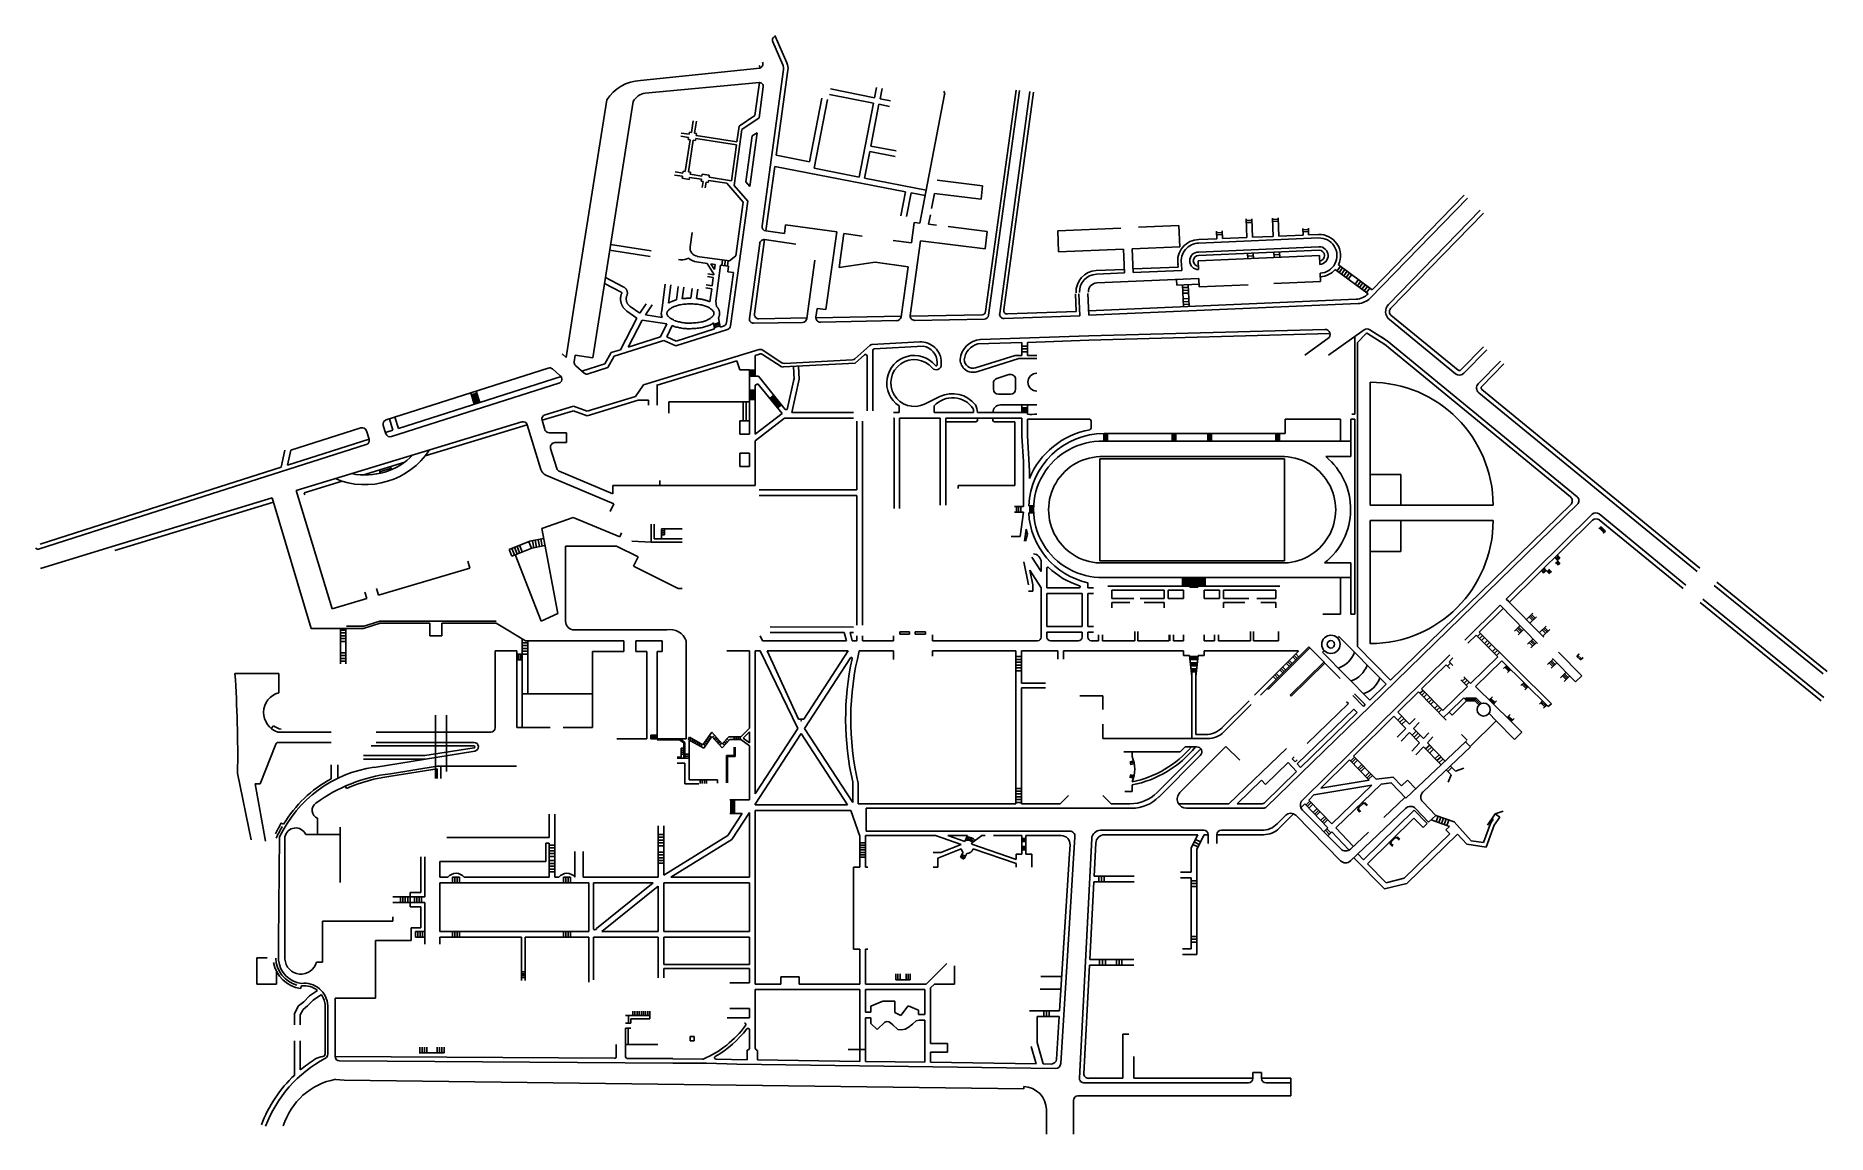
# Model space of a CAD drawing. Header units: inches. Extents: x 1351878 to 1355380, y 408557 to 410704.
import ezdxf

# ---------------------------------------------------------------- set-up
doc = ezdxf.new("R2010")
doc.units = ezdxf.units.IN
doc.header["$MEASUREMENT"] = 0
doc.linetypes.add('DASHED2', pattern=[0])
doc.layers.add('WALKWAYS', color=7, linetype='Continuous')

msp = doc.modelspace()

# ---------------------------------------------------------------- linework, layer by layer
at = {"layer": 'WALKWAYS', "color": 8, "linetype": 'Continuous', "lineweight": 25}
for p, q in [((1353338.5, 410647), (1353318.9, 410691.7)), ((1353346.3, 410650.5), (1353323.3, 410703)), ((1353293.1, 410640.3), (1353060, 410615.9)), ((1353297.8, 410332), (1353339.8, 410637.7)), ((1353325.5, 410470.2), (1353348.3, 410636.6)), ((1353292.7, 410612.2), (1353069.1, 410591.5)), ((1353283.9, 410547.5), (1353292.7, 410612.2)), ((1353292, 410543.2), (1353300.1, 410603.9)), ((1353515.4, 410571.8), (1353429.4, 410589)), ((1353517.5, 410582.6), (1353431.5, 410599.8)), ((1353521.4, 410602.5), (1353517.5, 410582.6)), ((1353532.2, 410600.4), (1353528.4, 410580.5)), ((1353654.6, 410588.9), (1353606, 410337.5)), ((1353734.6, 410164.6), (1353794.4, 410597.3)), ((1353740.6, 410157.5), (1353801.2, 410596.4)), ((1353821.4, 410594.4), (1353762.2, 410160.9)), ((1353828.2, 410593.5), (1353770.1, 410167.8)), ((1352930.6, 410176.6), (1352994.2, 410578.3)), ((1352966.7, 410074), (1353045.9, 410574.9)), ((1353414.6, 410581.4), (1353390.6, 410457.6)), ((1353425.4, 410579.3), (1353399.3, 410444.7)), ((1353515.4, 410571.8), (1353487.5, 410427.6)), ((1353526.3, 410569.7), (1353510.5, 410488.2)), ((1353546.9, 410565.6), (1353526.3, 410569.7)), ((1353549, 410576.4), (1353528.4, 410580.5)), ((1353155.1, 410511.1), (1353155.7, 410515)), ((1353155.7, 410515), (1353159.7, 410514.4)), ((1353163.3, 410537.7), (1353159.7, 410514.4)), ((1353169.3, 410536.8), (1353165.6, 410513.5)), ((1353243, 410411.1), (1353258, 410520.7)), ((1353248.6, 410496.3), (1353252.8, 410526.9)), ((1353283.9, 410547.5), (1353252.8, 410526.9)), ((1353292, 410543.2), (1353258, 410520.7)), ((1353138.9, 410507.5), (1353154.2, 410505.1)), ((1353139.8, 410513.5), (1353155.1, 410511.1)), ((1353157.5, 410500.5), (1353147.7, 410438.4)), ((1353153.5, 410501.2), (1353154.2, 410505.1)), ((1353153.5, 410501.2), (1353157.5, 410500.5)), ((1353163.4, 410499.6), (1353153.7, 410437.5)), ((1353163.4, 410499.6), (1353167.4, 410499)), ((1353165.6, 410513.5), (1353169.6, 410512.8)), ((1353167.4, 410499), (1353168, 410502.9)), ((1353168, 410502.9), (1353247.8, 410490.4)), ((1353168.9, 410508.9), (1353169.6, 410512.8)), ((1353168.9, 410508.9), (1353248.6, 410496.3)), ((1353238.1, 410420.1), (1353247.8, 410490.4)), ((1353266.1, 410418), (1353278.5, 410507.8)), ((1353273.6, 410409.3), (1353288, 410514.2)), ((1353288, 410514.2), (1353278.5, 410507.8)), ((1353559.7, 410478.6), (1353510.5, 410488.2)), ((1353305.2, 410322.3), (1353322.5, 410448.3)), ((1353322.5, 410448.3), (1353578.2, 410398.8)), ((1353325.5, 410470.2), (1353390.6, 410457.6)), ((1353399.3, 410444.7), (1353487.5, 410427.6)), ((1353508.4, 410477.4), (1353498.3, 410425.5)), ((1353558.2, 410467.7), (1353508.4, 410477.4)), ((1353126.9, 410431.5), (1353142.2, 410429.1)), ((1353127.8, 410437.5), (1353143.1, 410435.1)), ((1353141.6, 410425.2), (1353142.2, 410429.1)), ((1353141.6, 410425.2), (1353155.4, 410423)), ((1353143.1, 410435.1), (1353143.8, 410439)), ((1353143.8, 410439), (1353147.7, 410438.4)), ((1353153.7, 410437.5), (1353157.6, 410436.8)), ((1353155.4, 410423), (1353156.1, 410426.9)), ((1353156.1, 410426.9), (1353179.3, 410423.3)), ((1353157, 410432.9), (1353157.6, 410436.8)), ((1353157, 410432.9), (1353180.2, 410429.2)), ((1353178.7, 410419.3), (1353179.3, 410423.3)), ((1353178.7, 410419.3), (1353182.6, 410418.7)), ((1353180.2, 410429.2), (1353180.8, 410433.2)), ((1353180.8, 410433.2), (1353194.7, 410431)), ((1353180.8, 410407.3), (1353182.6, 410418.7)), ((1353186.8, 410406.4), (1353188.6, 410417.8)), ((1353188.6, 410417.8), (1353192.5, 410417.1)), ((1353192.5, 410417.1), (1353193.1, 410421.1)), ((1353193.1, 410421.1), (1353228.6, 410415.5)), ((1353194.1, 410427), (1353194.7, 410431)), ((1353194.1, 410427), (1353238.1, 410420.1)), ((1353260.7, 410378.4), (1353228.6, 410415.5)), ((1353269.7, 410380.3), (1353243, 410411.1)), ((1353273.6, 410409.3), (1353266.1, 410418)), ((1353498.3, 410425.5), (1353618.5, 410402.2)), ((1353728.9, 410410.5), (1353639.8, 410421.4)), ((1353725.7, 410384.2), (1353728.9, 410410.5)), ((1353236.2, 410136.8), (1353269.7, 410380.3)), ((1353246.3, 410273.3), (1353260.7, 410378.4)), ((1353569.1, 410352), (1353578.2, 410398.8)), ((1353580, 410350.2), (1353589, 410396.7)), ((1353589, 410396.7), (1353616.4, 410391.4)), ((1353634.7, 410395.4), (1353629, 410366.1)), ((1353725.7, 410384.2), (1353634.7, 410395.4)), ((1354676.4, 410386.4), (1354486.1, 410190.8)), ((1354670.1, 410392.3), (1354490.1, 410207.2)), ((1353626.7, 410353.7), (1353623.1, 410335.4)), ((1354243.8, 410345.6), (1354245.4, 410309.3)), ((1354254.9, 410342.8), (1354243.9, 410342.4)), ((1354254.8, 410346.1), (1354256.4, 410309.8)), ((1354295.4, 410347.4), (1354297, 410311.5)), ((1354306.5, 410345.4), (1354295.5, 410344.9)), ((1354306.7, 410341.4), (1354295.7, 410340.9)), ((1354306.4, 410347.8), (1354308, 410312)), ((1354701.4, 410362.8), (1354522.2, 410178.5)), ((1354707.6, 410356.8), (1354526.3, 410170.4)), ((1353161, 410319.5), (1353157.1, 410291.3)), ((1353282.9, 410160.2), (1353302.8, 410305.2)), ((1353363.8, 410296.7), (1353302.8, 410305.2)), ((1353341.3, 410317.2), (1353305.1, 410322.3)), ((1353343.7, 410334.3), (1353341.3, 410317.2)), ((1353443.6, 410320.3), (1353343.7, 410334.3)), ((1353443.6, 410320.3), (1353422.4, 410168.5)), ((1353448.3, 410251.1), (1353457.6, 410317.2)), ((1353493.2, 410312.2), (1353457.6, 410317.2)), ((1353595.2, 410339), (1353589.6, 410298.8)), ((1353606, 410337.5), (1353595.2, 410339)), ((1353638.4, 410333.5), (1353623.1, 410335.4)), ((1353737.8, 410321.3), (1353661.7, 410330.6)), ((1353737.8, 410321.3), (1353733.6, 410287.1)), ((1353998.8, 410327.7), (1353875.6, 410322.4)), ((1353877.4, 410281.1), (1353875.6, 410322.4)), ((1354112.4, 410332.7), (1354033.8, 410329.3)), ((1354114.2, 410291.4), (1354112.4, 410332.7)), ((1354186.7, 410306.7), (1354151.2, 410305.2)), ((1354385.5, 410308.5), (1354151.5, 410298.3)), ((1354186.1, 410321.7), (1354186.7, 410306.7)), ((1354197.2, 410319), (1354186.2, 410318.6)), ((1354197.4, 410315), (1354186.4, 410314.6)), ((1354197.1, 410322.2), (1354197.8, 410307.2)), ((1354245.4, 410309.3), (1354197.8, 410307.2)), ((1354255.1, 410338.9), (1354244.1, 410338.4)), ((1354297, 410311.5), (1354256.4, 410309.8)), ((1354355.1, 410314.1), (1354308, 410312)), ((1354354.6, 410327.3), (1354355.1, 410314.1)), ((1354365.7, 410325), (1354354.7, 410324.5)), ((1354365.9, 410321), (1354354.9, 410320.5)), ((1354365.6, 410327.8), (1354366.1, 410314.6)), ((1354385.2, 410315.4), (1354366.1, 410314.6)), ((1353079.1, 410272.5), (1352999.9, 410284.9)), ((1353080.8, 410283.4), (1353001.6, 410295.8)), ((1353171.2, 410272.6), (1353233.9, 410264)), ((1353233.9, 410264), (1353246.3, 410273.3)), ((1353273, 410151.4), (1353293.1, 410297.8)), ((1353589.6, 410298.8), (1353554.2, 410303.7)), ((1353607.5, 410302.6), (1353587.2, 410157.3)), ((1353733.6, 410287.1), (1353607.5, 410302.6)), ((1354004.1, 410286.6), (1353877.4, 410281.1)), ((1354006.1, 410240.2), (1354004.1, 410286.6)), ((1354114.2, 410291.4), (1354021.3, 410287.3)), ((1354023.3, 410241), (1354021.3, 410287.3)), ((1354387, 410274.1), (1354150.2, 410263.8)), ((1354386.2, 410291.3), (1354150.8, 410281)), ((1354386.5, 410284.4), (1354151.1, 410274.1)), ((1354246.7, 410278.3), (1354247.2, 410268)), ((1354257.9, 410273.6), (1354246.9, 410273.2)), ((1354257.7, 410278.8), (1354258.2, 410268.5)), ((1354298.3, 410280.6), (1354298.8, 410270.3)), ((1354309.6, 410275.9), (1354298.6, 410275.4)), ((1354309.3, 410281.1), (1354309.8, 410270.7)), ((1354387.7, 410256.9), (1354387, 410274.1)), ((1353134.4, 410266.5), (1353138.6, 410266)), ((1353169.7, 410261.7), (1353190.7, 410258.8)), ((1353203.3, 410238), (1353190.7, 410258.8)), ((1353203.2, 410236.6), (1353191.9, 410238.3)), ((1353197.7, 410257.9), (1353205.9, 410256.7)), ((1353204.5, 410246.6), (1353197.7, 410257.9)), ((1353203.3, 410238), (1353203.2, 410236.6)), ((1353205.9, 410256.7), (1353204.5, 410246.6)), ((1353216.8, 410255.2), (1353207.1, 410184.7)), ((1353216.8, 410255.2), (1353232.4, 410253.1)), ((1353219.2, 410254.9), (1353220.7, 410265.8)), ((1353224.6, 410254.2), (1353226.1, 410265.1)), ((1353228.5, 410143.3), (1353241.8, 410240.7)), ((1353230.1, 410253.4), (1353231.6, 410264.3)), ((1353230.9, 410242.2), (1353232.4, 410253.1)), ((1353230.9, 410242.2), (1353241.8, 410240.7)), ((1353401.1, 410264.9), (1353385.2, 410150.9)), ((1353518.9, 410261.3), (1353448.3, 410251.1)), ((1353518.9, 410261.3), (1353583.1, 410252.3)), ((1353583.1, 410252.3), (1353569.4, 410154.3)), ((1354005.8, 410247.1), (1353950.9, 410244.7)), ((1354006.1, 410240.2), (1353951.2, 410237.8)), ((1354111, 410251.7), (1354023, 410247.9)), ((1354118.2, 410245.2), (1354023.3, 410241)), ((1354110.7, 410257.7), (1354111, 410251.7)), ((1354117.6, 410258), (1354118.2, 410245.2)), ((1354150.9, 410246.6), (1354150.2, 410263.8)), ((1354389.2, 410223.2), (1354388.5, 410239.7)), ((1354482.3, 410199.3), (1354418.2, 410247.1)), ((1354421.5, 410244.6), (1354428.1, 410253.4)), ((1354490.1, 410207.2), (1354424.3, 410256.3)), ((1354426, 410241.3), (1354432.5, 410250.1)), ((1354430.4, 410238), (1354437, 410246.8)), ((1354434.8, 410234.7), (1354441.4, 410243.5)), ((1354439.2, 410231.4), (1354445.8, 410240.2)), ((1354443.6, 410228.1), (1354450.2, 410236.9)), ((1353022.2, 410202.8), (1352989.7, 410219.8)), ((1353026, 410213.2), (1352991.5, 410231.3)), ((1353101.6, 410166.5), (1353108.5, 410218.5)), ((1353114.6, 410181), (1353119.4, 410216.8)), ((1353130.5, 410187.5), (1353134, 410213.9)), ((1353141.9, 410189.7), (1353144.9, 410212.2)), ((1353158.7, 410190.8), (1353161.3, 410210)), ((1353169.7, 410190.2), (1353172.2, 410208.6)), ((1353199.4, 410209.3), (1353187.6, 410211.1)), ((1353200.1, 410214.7), (1353188.5, 410216.6)), ((1353202.4, 410231.1), (1353191, 410232.9)), ((1353199.4, 410209.3), (1353195.9, 410183.6)), ((1353202.4, 410231.1), (1353200.1, 410214.7)), ((1353917.2, 410199.5), (1353919.1, 410156.6)), ((1353934.4, 410200.3), (1353936.3, 410157.4)), ((1354151.7, 410229.4), (1353952, 410220.6)), ((1354107.9, 410227.5), (1354108.4, 410216.5)), ((1354152.2, 410218.4), (1354108.4, 410216.5)), ((1354119.4, 410217), (1354121.3, 410174.1)), ((1354130.7, 410211.9), (1354119.7, 410211.4)), ((1354130.9, 410206.4), (1354119.9, 410205.9)), ((1354131.2, 410200.9), (1354120.1, 410200.4)), ((1354130.4, 410217.4), (1354132.3, 410174.6)), ((1354152.4, 410212.8), (1354151.7, 410229.4)), ((1354248, 410217), (1354152.4, 410212.8)), ((1354389.2, 410223.2), (1354297.9, 410219.2)), ((1354456.9, 410218.2), (1354463.5, 410227.1)), ((1354461.3, 410214.9), (1354467.9, 410223.8)), ((1354465.7, 410211.6), (1354472.3, 410220.5)), ((1354470.1, 410208.3), (1354476.7, 410217.2)), ((1354474.6, 410205), (1354481.1, 410213.9)), ((1354479, 410201.7), (1354485.6, 410210.6)), ((1352914.6, 410075.2), (1352930.6, 410176.6)), ((1353053.2, 410152.1), (1353033.6, 410165.7)), ((1353058.9, 410161.6), (1353039.9, 410174.7)), ((1353071, 410179.5), (1353058.9, 410161.6)), ((1353083, 410177.6), (1353069.9, 410158.2)), ((1353207.1, 410184.7), (1353208.8, 410174.6)), ((1353405.4, 410170.9), (1353403, 410153.9)), ((1353405.4, 410170.9), (1353422.4, 410168.5)), ((1353911.8, 410165), (1353777.2, 410160)), ((1353910.3, 410199.2), (1353911.8, 410165)), ((1354459.1, 410188.9), (1353935.9, 410166)), ((1354462.9, 410180.4), (1353936.3, 410157.4)), ((1354131.6, 410189.9), (1354120.6, 410189.4)), ((1354131.9, 410184.4), (1354120.9, 410183.9)), ((1354132.1, 410178.9), (1354121.1, 410178.4)), ((1353053.2, 410152.1), (1353021.3, 410090.2)), ((1353063.5, 410148), (1353036.1, 410094.9)), ((1353111.5, 410140.5), (1353063.5, 410148)), ((1353102.5, 410153), (1353069.9, 410158.2)), ((1353111.5, 410140.5), (1353099.5, 410115.2)), ((1353122.2, 410137.3), (1353111.7, 410115.1)), ((1353230.3, 410129.7), (1353129.2, 410097.5)), ((1353205, 410130.7), (1353129.8, 410106.7)), ((1353203, 410142.5), (1353205, 410130.7)), ((1353214.1, 410143.1), (1353203.5, 410139.7)), ((1353214.6, 410139.9), (1353204, 410136.5)), ((1353215.1, 410137), (1353204.5, 410133.6)), ((1353212.6, 410152.3), (1353215.6, 410134.1)), ((1353222.5, 410136.3), (1353215.6, 410134.1)), ((1353376.8, 410143.4), (1353281.7, 410141.7)), ((1353385.4, 410152.2), (1353291.6, 410150.5)), ((1353569.6, 410155.7), (1353402.8, 410152.5)), ((1353561, 410146.9), (1353411.7, 410144.1)), ((1353727.9, 410158.6), (1353587, 410156)), ((1353732.2, 410150.1), (1353595.9, 410147.5)), ((1353919.1, 410156.6), (1353771, 410151.1)), ((1353936.3, 410117.2), (1354397.7, 410129.9)), ((1354653.3, 410043.2), (1354523.9, 410149.1)), ((1354658.3, 410050.2), (1354527, 410157.7)), ((1353106.1, 410108.2), (1353008.9, 410077.2)), ((1353099.5, 410115.2), (1353036.1, 410094.9)), ((1353106.1, 410108.2), (1353129.2, 410097.5)), ((1353111.7, 410115.1), (1353129.8, 410106.7)), ((1353478.9, 410072.3), (1353508.3, 410098.5)), ((1353512.5, 410100.2), (1353605.9, 410105.3)), ((1353516.8, 410091.8), (1353612.6, 410097)), ((1353719.7, 410101.3), (1353805.4, 410104.2)), ((1353724.4, 410110.1), (1353936.3, 410117.2)), ((1353805.4, 410078.9), (1353805.4, 410104.2)), ((1353805.4, 410097.1), (1353816.4, 410097.1)), ((1353816.4, 410104.5), (1353936.6, 410108.5)), ((1353816.4, 410078.9), (1353816.4, 410104.5)), ((1353936.6, 410108.5), (1354407.8, 410121.6)), ((1354358.3, 410079.4), (1354403.8, 410111.8)), ((1354405.1, 410079.4), (1354474.6, 410128.9)), ((1354456.3, 410115.9), (1354456.3, 409964.2)), ((1354461.3, 410104.3), (1354478.6, 410121.8)), ((1354461.3, 410104.3), (1354461.3, 409510.4)), ((1354481.1, 410122), (1354515.1, 410100.3)), ((1354485.8, 410129.2), (1354519.7, 410107.5)), ((1354507.8, 410115), (1354513, 410111.9)), ((1354514.3, 410100.9), (1354877.7, 409802.4)), ((1354519.7, 410107.5), (1354890.6, 409802.9)), ((1354707.6, 410095.6), (1354663.7, 410050.5)), ((1352906.9, 410081.9), (1352914.6, 410075.2)), ((1352930.7, 410066.6), (1352932.7, 410079.3)), ((1352932.7, 410079.3), (1352966.7, 410074)), ((1352990.4, 410062.3), (1352945.8, 410048.1)), ((1352990.4, 410062.3), (1353003.1, 410084.4)), ((1352996.2, 410055.1), (1353008.9, 410077.2)), ((1353021.3, 410090.2), (1353003.1, 410084.4)), ((1353065.8, 410021.5), (1353292, 410090.4)), ((1353093, 410020.8), (1353248.7, 410068.2)), ((1353254, 410050.6), (1353248.7, 410068.2)), ((1353284.3, 410079), (1353292.8, 410081.6)), ((1353284.3, 410079), (1353284.3, 410038.2)), ((1353297.7, 410089.6), (1353336.6, 410064.4)), ((1353298.5, 410080.8), (1353334.8, 410057.4)), ((1353338.9, 410056.4), (1353479.9, 410064)), ((1353340.7, 410063.4), (1353474.7, 410070.6)), ((1353479.9, 410064), (1353498, 410080.1)), ((1353503, 410077.8), (1353503, 409970.6)), ((1353514, 410088.8), (1353514, 409970.6)), ((1353640.1, 410060.8), (1353640.1, 410065.3)), ((1353648.1, 410060.8), (1353648.1, 410065.3)), ((1353792.7, 410078.9), (1353715.2, 410054.7)), ((1353799.8, 410072.7), (1353717.6, 410047)), ((1353805.4, 410078.9), (1353792.7, 410078.9)), ((1353834.8, 410072.7), (1353799.8, 410072.7)), ((1353805.4, 410091.6), (1353816.4, 410091.6)), ((1353805.4, 410086.1), (1353816.4, 410086.1)), ((1353834.8, 410078.9), (1353816.4, 410078.9)), ((1354714.2, 410090.1), (1354669.5, 410044.1)), ((1354740.8, 410068), (1354697.7, 410023.7)), ((1354747.4, 410062.5), (1354704.3, 410018.2)), ((1352880, 410054.2), (1352562.8, 409953.1)), ((1352900.4, 410024.6), (1352573.3, 409920.3)), ((1352904.9, 410037.6), (1352586.9, 409936.2)), ((1352888.2, 410052.5), (1352903.4, 410039.3)), ((1352933.5, 410058.7), (1352949.8, 410044.6)), ((1352996.2, 410055.1), (1352958.1, 410042.9)), ((1353273.3, 410050.6), (1353254, 410050.6)), ((1353273.3, 410050.6), (1353273.3, 409925.2)), ((1353284.3, 410050.2), (1353273.3, 410050.2)), ((1353284.3, 410047.2), (1353273.3, 410047.2)), ((1353284.3, 410044.2), (1353273.3, 410044.2)), ((1353284.3, 410041.2), (1353273.3, 410041.2)), ((1353284.3, 410038.2), (1353273.3, 410038.2)), ((1353284.3, 410038.2), (1353290.8, 410038.2)), ((1353290.8, 410038.2), (1353343.1, 409973.5)), ((1353346.8, 409973.5), (1353360.5, 410034.5)), ((1353355.7, 409967.4), (1353370.3, 410032.3)), ((1353360.3, 410031.7), (1353358.9, 410057.4)), ((1353370.3, 410032.3), (1353368.9, 410058)), ((1353749.8, 410013), (1353749.8, 410024.6)), ((1353780.3, 410041.5), (1353756.8, 410034.1)), ((1353793.3, 410013), (1353793.3, 410031.9)), ((1354486.3, 410026.5), (1354486.3, 409786.1)), ((1352728.3, 410005.8), (1352735.4, 409983.5)), ((1352740.1, 410005.3), (1352729.6, 410001.9)), ((1352740.9, 410002.6), (1352730.4, 409999.3)), ((1352741.7, 410000), (1352731.2, 409996.7)), ((1352742.6, 409997.4), (1352732.1, 409994)), ((1352743.4, 409994.7), (1352732.9, 409991.4)), ((1352744.2, 409992.1), (1352733.7, 409988.8)), ((1352745.1, 409989.5), (1352734.6, 409986.2)), ((1352738.8, 410009.2), (1352745.9, 409986.9)), ((1352955.7, 409961), (1353055.6, 409991.4)), ((1352956, 409970.1), (1353050.2, 409998.7)), ((1353050.2, 409998.7), (1353065.8, 410021.5)), ((1353055.6, 409991.4), (1353076, 409991.4)), ((1353076, 409982), (1353076, 409991.4)), ((1353093, 409982), (1353093, 410022.3)), ((1353284.3, 410011), (1353273.3, 410011)), ((1353284.3, 410008), (1353273.3, 410008)), ((1353284.3, 410005), (1353273.3, 410005)), ((1353284.3, 410002), (1353273.3, 410002)), ((1353284.3, 409999), (1353273.3, 409999)), ((1353284.3, 409996), (1353273.3, 409996)), ((1353284.3, 409993), (1353273.3, 409993)), ((1353284.3, 410021.1), (1353289.7, 410023.6)), ((1353284.3, 410021.1), (1353284.3, 409924.8)), ((1353289.7, 410023.6), (1353337, 409965.2)), ((1353312.8, 409995.1), (1353320.6, 410001.4)), ((1353314.7, 409992.8), (1353322.5, 409999)), ((1353316.6, 409990.4), (1353324.4, 409996.7)), ((1353318.5, 409988.1), (1353326.2, 409994.4)), ((1353320.4, 409985.8), (1353328.1, 409992.1)), ((1353322.2, 409983.4), (1353330, 409989.7)), ((1353645.3, 409998.6), (1353615.3, 409984)), ((1353783.3, 410003), (1353759.8, 410003)), ((1355125.2, 409656.8), (1354698.7, 410006)), ((1355130.7, 409663.5), (1354704.6, 410012.3)), ((1352569.3, 409955.1), (1352576.4, 409932.8)), ((1352579.8, 409958.5), (1352586.9, 409936.2)), ((1352867.8, 409952.2), (1352929.2, 409970.9)), ((1352873.6, 409963), (1352929.5, 409980)), ((1352929.2, 409970.9), (1352955.7, 409961)), ((1352929.5, 409980), (1352956, 409970.1)), ((1353273.3, 409988.1), (1353115.6, 409988.1)), ((1353115.6, 409988.1), (1353115.6, 409966.2)), ((1353260.8, 409988.1), (1353260.8, 409950.9)), ((1353267, 409988.1), (1353267, 409950.9)), ((1353284.3, 409924.8), (1353337, 409965.2)), ((1353284.3, 409912.2), (1353341.8, 409956.4)), ((1353324.1, 409981.1), (1353331.9, 409987.4)), ((1353326, 409978.8), (1353333.8, 409985.1)), ((1353327.9, 409976.4), (1353335.7, 409982.7)), ((1353341.8, 409956.4), (1353476.2, 409956.4)), ((1353343.1, 409973.5), (1353346.8, 409973.5)), ((1353355.7, 409967.4), (1353476.2, 409967.4)), ((1353554.6, 409967.4), (1353565.5, 409967.4)), ((1353554.6, 409956.4), (1353555.7, 409956.4)), ((1353555.7, 409779.6), (1353555.7, 409956.4)), ((1353565.5, 409967.4), (1353565.5, 409980.4)), ((1353566.7, 409779.6), (1353566.7, 409956.4)), ((1353566.7, 409956.4), (1353646, 409956.4)), ((1353634.2, 409980.4), (1353634.2, 409967.4)), ((1353634.2, 409967.4), (1353710.9, 409967.4)), ((1353646, 409786.4), (1353646, 409956.4)), ((1353657, 409786.4), (1353657, 409956.4)), ((1353657, 409956.4), (1353805.4, 409956.4)), ((1353710.9, 409967.4), (1353710.9, 409973.1)), ((1353718.9, 409967.4), (1353805.4, 409967.4)), ((1353718.9, 409952.4), (1353718.9, 409956.4)), ((1353748.9, 409952.4), (1353748.9, 409956.4)), ((1353834.8, 409982.2), (1353763.9, 409982.2)), ((1353805.4, 409982.2), (1353805.4, 409967.4)), ((1353805.4, 409976.8), (1353816.4, 409976.8)), ((1353805.4, 409973.5), (1353816.4, 409973.5)), ((1353805.4, 409970.3), (1353816.4, 409970.3)), ((1353805.4, 409967.4), (1353816.4, 409967.4)), ((1353805.4, 409956.4), (1353805.4, 409921.4)), ((1353816.4, 409982.2), (1353816.4, 409964.3)), ((1354450.7, 409964.2), (1354456.3, 409964.2)), ((1352513.6, 409937.4), (1352376.6, 409893.7)), ((1352387.4, 409814.9), (1352828.1, 409949.1)), ((1352524.4, 409931.8), (1352529.7, 409915.4)), ((1352562.5, 409925.9), (1352557.3, 409942.3)), ((1352576.4, 409932.8), (1352561.8, 409928.2)), ((1352639.3, 409882.6), (1352838.8, 409943.4)), ((1352865.5, 409855.8), (1352838.8, 409943.4)), ((1352873.4, 409933.9), (1352867.8, 409952.2)), ((1352881.7, 409927.7), (1352915.3, 409927.7)), ((1352915.3, 409927.7), (1352915.3, 409908.6)), ((1353254.4, 409950.9), (1353273.3, 409950.9)), ((1353254.4, 409950.9), (1353254.4, 409925.2)), ((1353254.4, 409925.2), (1353273.3, 409925.2)), ((1353483.2, 409950.7), (1353483.2, 409816.2)), ((1353494.2, 409950.7), (1353494.2, 409551.7)), ((1353657, 409949.4), (1353715.9, 409949.4)), ((1353751.9, 409949.4), (1353791.9, 409949.4)), ((1353791.9, 409824.7), (1353791.9, 409949.4)), ((1353808.9, 409871.5), (1353805.4, 409921.4)), ((1353816.4, 409954.2), (1353937.7, 409954.2)), ((1353816.4, 409954.2), (1353816.4, 409921.9)), ((1353820.5, 409852.8), (1353816.4, 409921.9)), ((1353940.7, 409951.2), (1353940.7, 409936.7)), ((1353966, 409926.3), (1353966, 409911.3)), ((1353973, 409923.3), (1353966, 409923.3)), ((1353973, 409920.3), (1353966, 409920.3)), ((1353966.3, 409926.3), (1354320.4, 409926.3)), ((1353973, 409926.3), (1353973, 409911.3)), ((1354099.4, 409926.3), (1354099.4, 409911.3)), ((1354106.4, 409923.3), (1354099.4, 409923.3)), ((1354106.4, 409920.3), (1354099.4, 409920.3)), ((1354106.4, 409926.3), (1354106.4, 409911.3)), ((1354168.9, 409926.3), (1354168.9, 409911.3)), ((1354175.9, 409923.3), (1354168.9, 409923.3)), ((1354175.9, 409920.3), (1354168.9, 409920.3)), ((1354175.9, 409926.3), (1354175.9, 409911.3)), ((1354302.1, 409926.3), (1354302.1, 409911.3)), ((1354309.1, 409923.3), (1354302.1, 409923.3)), ((1354309.1, 409920.3), (1354302.1, 409920.3)), ((1354309.1, 409926.3), (1354309.1, 409911.3)), ((1354320.4, 409954.2), (1354428.1, 409954.2)), ((1354320.4, 409954.2), (1354320.4, 409926.3)), ((1354428.1, 409911.3), (1354428.1, 409954.2)), ((1354448.2, 409911.3), (1354448.2, 409954.2)), ((1354448.2, 409954.2), (1354456.3, 409954.2)), ((1354456.3, 409954.2), (1354456.3, 409573.3)), ((1352524.1, 409904.6), (1352040, 409750.3)), ((1352365.3, 409893.8), (1352357.9, 409860.6)), ((1352529.7, 409915.4), (1352370, 409864.5)), ((1352376.6, 409893.7), (1352370, 409864.5)), ((1352896.5, 409858.1), (1352884.5, 409897.3)), ((1352892.9, 409908.6), (1352915.3, 409908.6)), ((1353254.4, 409887.9), (1353273.3, 409887.9)), ((1353254.4, 409887.9), (1353254.4, 409861.6)), ((1353273.3, 409887.9), (1353273.3, 409861.6)), ((1353284.3, 409912.2), (1353284.3, 409825)), ((1353965.1, 409911.3), (1354448.2, 409911.3)), ((1353973, 409917.3), (1353966, 409917.3)), ((1353973, 409914.3), (1353966, 409914.3)), ((1354106.4, 409917.3), (1354099.4, 409917.3)), ((1354106.4, 409914.3), (1354099.4, 409914.3)), ((1354175.9, 409917.3), (1354168.9, 409917.3)), ((1354175.9, 409914.3), (1354168.9, 409914.3)), ((1354309.1, 409917.3), (1354302.1, 409917.3)), ((1354309.1, 409914.3), (1354302.1, 409914.3)), ((1354448.2, 409911.3), (1354448.2, 409881.2)), ((1352357.9, 409860.6), (1352041.3, 409759.7)), ((1352516.9, 409845.3), (1352599.3, 409870.4)), ((1352550.4, 409854.8), (1352550.8, 409848)), ((1352550.6, 409851.4), (1352572.6, 409858.9)), ((1352572.4, 409862.3), (1352572.7, 409855.5)), ((1353005.8, 409808.4), (1352901.4, 409852.6)), ((1353254.4, 409861.6), (1353273.3, 409861.6)), ((1353808.9, 409783.7), (1353808.9, 409871.5)), ((1353820.5, 409852.8), (1353820.5, 409838.4)), ((1354318.6, 409876.7), (1353958.1, 409876.7)), ((1353958.1, 409677.3), (1353958.1, 409876.7)), ((1354311.6, 409881.2), (1353965.1, 409881.2)), ((1354318.6, 409677.3), (1354318.6, 409876.7)), ((1354448.2, 409881.2), (1354399.4, 409881.2)), ((1352457.8, 409583.7), (1352387.4, 409814.9)), ((1352403.1, 409810.7), (1352476.9, 409833.2)), ((1353007.8, 409788.9), (1352875.3, 409845)), ((1353005.8, 409825), (1353005.8, 409808.4)), ((1353005.8, 409825), (1353264.6, 409825)), ((1353098, 409834.3), (1353098, 409825)), ((1353264.6, 409825), (1353273.3, 409825)), ((1353273.3, 409825), (1353284.3, 409825)), ((1353292.1, 409816.2), (1353483.2, 409816.2)), ((1353681.2, 409824.7), (1353791.9, 409824.7)), ((1353681.2, 409818.7), (1353681.2, 409824.7)), ((1354546.4, 409846.2), (1354486.3, 409846.2)), ((1354546.4, 409786.1), (1354546.4, 409846.2)), ((1352032.7, 409697.9), (1352342.6, 409792.3)), ((1352034, 409707.3), (1352340.1, 409800.5)), ((1352416.4, 409545.6), (1352340.1, 409800.5)), ((1352404.4, 409806.3), (1352403.1, 409810.7)), ((1353007.8, 409788.9), (1353001, 409774.1)), ((1353292.1, 409805.2), (1353483.2, 409805.2)), ((1353483.2, 409805.2), (1353483.2, 409551.7)), ((1353791.1, 409783.7), (1353808.9, 409783.7)), ((1353795.2, 409783.7), (1353795.2, 409772.4)), ((1353799.3, 409783.7), (1353799.3, 409772.4)), ((1353803.4, 409783.7), (1353803.4, 409772.4)), ((1353828.7, 409785.2), (1353819, 409785.2)), ((1353820.9, 409785.2), (1353820.9, 409771.2)), ((1353823.7, 409785.2), (1353823.7, 409771.2)), ((1353826.3, 409785.2), (1353826.3, 409771.2)), ((1354891.3, 409788), (1354486.2, 409393.8)), ((1354486.3, 409786.1), (1354726.7, 409786.1)), ((1354878.3, 409787.5), (1354526.1, 409444.6)), ((1352040, 409750.3), (1351883.4, 409700.3)), ((1352041.3, 409759.7), (1351886.6, 409710.4)), ((1352867.1, 409740.7), (1352928.5, 409762.3)), ((1352928.5, 409762.3), (1353020.1, 409724.6)), ((1353081, 409714.3), (1353081, 409749.4)), ((1353087, 409720.3), (1353087, 409749.4)), ((1353791.1, 409772.4), (1353808.9, 409772.4)), ((1353808.9, 409772.4), (1353802.3, 409725.1)), ((1353828.7, 409771.2), (1353819, 409771.2)), ((1354486.3, 409756.1), (1354726.7, 409756.1)), ((1354486.3, 409756.1), (1354486.3, 409515.7)), ((1354546.4, 409756.1), (1354546.4, 409696)), ((1354752.3, 409602.8), (1354920.3, 409768.5)), ((1354758.4, 409596.7), (1354920.8, 409757)), ((1354933.5, 409740.3), (1354938.1, 409744.5)), ((1355103.4, 409630.2), (1354933.7, 409769.1)), ((1355097.9, 409623.5), (1354934.2, 409757.6)), ((1352803.5, 409699.8), (1352844.2, 409715.9)), ((1352847, 409702.2), (1352841.9, 409715)), ((1352844.2, 409715.9), (1352870.8, 409720.9)), ((1352851.7, 409703.3), (1352849.2, 409716.8)), ((1352857.1, 409704.3), (1352854.6, 409717.8)), ((1352862.6, 409705.3), (1352860, 409718.9)), ((1352868, 409706.4), (1352865.4, 409719.9)), ((1352898.6, 409574.5), (1352867.1, 409740.7)), ((1353023.1, 409732), (1353020.1, 409724.6)), ((1353081, 409714.3), (1353043.3, 409715.9)), ((1353141.3, 409714.3), (1353081, 409714.3)), ((1353141.3, 409720.3), (1353087, 409720.3)), ((1353101.3, 409740.1), (1353101.3, 409720.3)), ((1353107.3, 409740.1), (1353101.3, 409740.1)), ((1353107.3, 409736.1), (1353101.3, 409736.1)), ((1353107.3, 409732.1), (1353101.3, 409732.1)), ((1353107.3, 409728.1), (1353101.3, 409728.1)), ((1353141.8, 409740.1), (1353107.3, 409740.1)), ((1353107.3, 409740.1), (1353107.3, 409728.1)), ((1353802.3, 409725.1), (1353784.6, 409725.1)), ((1353813.8, 409739.4), (1353810.6, 409716.1)), ((1353816.7, 409729.9), (1353812.6, 409715.7)), ((1353813.8, 409739.4), (1353816.7, 409729.9)), ((1354934.8, 409741.5), (1354943.1, 409732.9)), ((1354936.2, 409742.8), (1354944.6, 409734.2)), ((1354937.7, 409744.2), (1354946.1, 409735.6)), ((1354941.8, 409731.6), (1354946.3, 409735.8)), ((1351887.2, 409662.6), (1352034, 409707.3)), ((1352722.8, 409676.6), (1352726.7, 409663.4)), ((1352808.5, 409687), (1352803.5, 409699.8)), ((1352808.5, 409687), (1352848, 409702.6)), ((1352813.7, 409689), (1352808.6, 409701.9)), ((1352818.8, 409691.1), (1352813.7, 409703.9)), ((1352815.3, 409689.7), (1352866, 409559.6)), ((1352823.9, 409693.1), (1352818.9, 409705.9)), ((1352829, 409695.1), (1352824, 409707.9)), ((1352848, 409702.6), (1352873.4, 409707.4)), ((1352913.7, 409706.3), (1352913.7, 409559.7)), ((1353013.3, 409706.3), (1352913.7, 409706.3)), ((1353055.3, 409685.2), (1353013.3, 409706.3)), ((1353055.3, 409685.2), (1353046.3, 409667.3)), ((1353818.8, 409630.5), (1353809.7, 409675.9)), ((1353843.4, 409656.7), (1353825.2, 409684.9)), ((1353843.4, 409656.7), (1353843.4, 409674.9)), ((1353958.1, 409677.3), (1354318.6, 409677.3)), ((1354546.4, 409696), (1354486.3, 409696)), ((1354847.8, 409684), (1354852.5, 409678.7)), ((1354848.8, 409672.6), (1354853.5, 409677)), ((1354849, 409682.4), (1354853.5, 409686.6)), ((1354850.6, 409680.6), (1354855.3, 409685)), ((1354851.3, 409679.8), (1354857.9, 409672.3)), ((1354852, 409679.1), (1354856.8, 409683.5)), ((1354852, 409674.9), (1354856.3, 409670.1)), ((1354852.5, 409688.3), (1354857.1, 409683.1)), ((1352548.1, 409610.4), (1352726.7, 409663.4)), ((1353134, 409623.2), (1353046.3, 409667.3)), ((1353843.4, 409624.8), (1353821.2, 409659.2)), ((1353826.9, 409630.6), (1353821.2, 409659.2)), ((1353854.4, 409625), (1353854.4, 409663.2)), ((1354311.6, 409673.4), (1353965.1, 409673.4)), ((1353965.1, 409645.2), (1354448.2, 409645.2)), ((1354119.7, 409628), (1354119.7, 409645.2)), ((1354121.7, 409628), (1354121.7, 409645.2)), ((1354134, 409641.7), (1354121.7, 409641.7)), ((1354134, 409625.8), (1354134, 409645.2)), ((1354136, 409628), (1354136, 409645.2)), ((1354147.4, 409641.7), (1354136, 409641.7)), ((1354147.4, 409628), (1354147.4, 409645.2)), ((1354149.4, 409625.8), (1354149.4, 409645.2)), ((1354161.7, 409641.7), (1354149.4, 409641.7)), ((1354161.7, 409628), (1354161.7, 409645.2)), ((1354163.7, 409628), (1354163.7, 409645.2)), ((1354448.2, 409673.4), (1354397.1, 409673.4)), ((1354428.1, 409645.2), (1354428.1, 409573.3)), ((1354448.2, 409673.4), (1354448.2, 409645.2)), ((1354448.2, 409645.2), (1354448.2, 409573.3)), ((1354821.1, 409658.6), (1354826, 409653.7)), ((1354827.1, 409661.7), (1354822.6, 409657.4)), ((1354828.8, 409660), (1354824.2, 409655.5)), ((1354825.6, 409663), (1354830.6, 409658.1)), ((1354830.2, 409658.5), (1354825.6, 409654)), ((1354829.6, 409659.3), (1354836.7, 409652.2)), ((1354836.9, 409661.4), (1354832.3, 409656.9)), ((1354834.5, 409658.3), (1354839, 409653.8)), ((1354835.8, 409659.9), (1354840.4, 409655.4)), ((1354850.3, 409673.6), (1354854.6, 409668.8)), ((1352521.7, 409616.1), (1352525.4, 409603.7)), ((1352544.2, 409623.7), (1352548.1, 409610.4)), ((1353134, 409623.2), (1353141.8, 409623.2)), ((1353818.8, 409618.5), (1353826.9, 409618.5)), ((1353826.9, 409618.5), (1353826.9, 409630.6)), ((1353843.4, 409528.5), (1353843.4, 409624.8)), ((1353854.4, 409625), (1353917.5, 409625)), ((1353854.4, 409614), (1353923.2, 409614)), ((1353854.4, 409549.5), (1353854.4, 409614)), ((1353923.2, 409614), (1353923.2, 409549.5)), ((1353934.3, 409634.8), (1353934.3, 409625)), ((1353934.3, 409625), (1353945.4, 409625)), ((1353934.3, 409614), (1353945.4, 409614)), ((1353934.3, 409614), (1353934.3, 409549.5)), ((1354121.7, 409628), (1353973.5, 409628)), ((1353981.5, 409620), (1353981.5, 409603.9)), ((1354083.6, 409620), (1353981.5, 409620)), ((1354083.6, 409603.9), (1354083.6, 409620)), ((1354091.6, 409603.9), (1354091.6, 409620)), ((1354121.7, 409620), (1354091.6, 409620)), ((1354134, 409639), (1354121.7, 409639)), ((1354134, 409636.2), (1354121.7, 409636.2)), ((1354134, 409633.5), (1354121.7, 409633.5)), ((1354134, 409630.7), (1354121.7, 409630.7)), ((1354134, 409628), (1354121.7, 409628)), ((1354121.7, 409603.9), (1354121.7, 409620)), ((1354149.4, 409625.8), (1354134, 409625.8)), ((1354147.4, 409639), (1354136, 409639)), ((1354147.4, 409636.2), (1354136, 409636.2)), ((1354147.4, 409633.5), (1354136, 409633.5)), ((1354147.4, 409630.7), (1354136, 409630.7)), ((1354147.4, 409628), (1354136, 409628)), ((1354161.7, 409639), (1354149.4, 409639)), ((1354161.7, 409636.2), (1354149.4, 409636.2)), ((1354161.7, 409633.5), (1354149.4, 409633.5)), ((1354161.7, 409630.7), (1354149.4, 409630.7)), ((1354161.7, 409628), (1354149.4, 409628)), ((1354309.9, 409628), (1354161.7, 409628)), ((1354161.7, 409603.9), (1354161.7, 409620)), ((1354191.8, 409620), (1354161.7, 409620)), ((1354191.8, 409603.9), (1354191.8, 409620)), ((1354301.9, 409620), (1354199.8, 409620)), ((1354199.8, 409603.9), (1354199.8, 409620)), ((1354301.9, 409620), (1354301.9, 409603.9)), ((1355371.4, 409456.6), (1355158.6, 409629.5)), ((1355379.5, 409461.1), (1355164, 409636.1)), ((1352457.8, 409583.7), (1352525.4, 409603.7)), ((1352866, 409559.6), (1352898.6, 409574.5)), ((1354024.5, 409603.9), (1353981.5, 409603.9)), ((1353981.5, 409595.9), (1353981.5, 409585.8)), ((1354016.5, 409595.9), (1353981.5, 409595.9)), ((1354083.6, 409603.9), (1354036.7, 409603.9)), ((1354083.6, 409595.9), (1354044.8, 409595.9)), ((1354083.6, 409585.8), (1354083.6, 409595.9)), ((1354121.7, 409603.9), (1354091.6, 409603.9)), ((1354161.7, 409603.9), (1354191.8, 409603.9)), ((1354199.8, 409603.9), (1354249.3, 409603.9)), ((1354199.8, 409595.9), (1354241.3, 409595.9)), ((1354199.8, 409585.8), (1354199.8, 409595.9)), ((1354264.6, 409603.9), (1354301.9, 409603.9)), ((1354272.6, 409595.9), (1354301.9, 409595.9)), ((1354301.9, 409595.9), (1354301.9, 409585.8)), ((1354393.6, 409573.3), (1354428.1, 409573.3)), ((1354448.2, 409573.3), (1354456.3, 409573.3)), ((1354671.1, 409522.7), (1354740.1, 409590.7)), ((1354699.2, 409538.3), (1354746.1, 409584.6)), ((1354813.6, 409516.2), (1354740.1, 409590.7)), ((1354757.2, 409597.9), (1354752.3, 409602.8)), ((1354825.7, 409528.4), (1354752.3, 409602.8)), ((1354804.2, 409575), (1354791.7, 409562.9)), ((1354799.4, 409570.4), (1354806.5, 409563.4)), ((1354801.5, 409572.5), (1354808.6, 409565.4)), ((1355367.8, 409404.1), (1355131.3, 409596.1)), ((1355373.3, 409410.7), (1355136.7, 409602.8)), ((1352518.8, 409545.6), (1352416.4, 409545.6)), ((1352473.5, 409476.4), (1352473.5, 409545.6)), ((1352484.5, 409542.1), (1352473.5, 409542.1)), ((1352484.5, 409536.6), (1352473.5, 409536.6)), ((1352484.5, 409476.4), (1352484.5, 409545.6)), ((1352518.8, 409549.6), (1352485.6, 409549.6)), ((1352550.9, 409559.5), (1352517.6, 409549.4)), ((1352551.5, 409555.5), (1352518.8, 409545.6)), ((1352778, 409559.5), (1352550.9, 409559.5)), ((1352648.1, 409555.5), (1352551.5, 409555.5)), ((1352648.1, 409530.8), (1352648.1, 409555.5)), ((1352778, 409555.5), (1352672.1, 409555.5)), ((1352672.1, 409530.8), (1352672.1, 409555.5)), ((1352835.2, 409521), (1352778, 409555.5)), ((1353111.6, 409542.5), (1352930.9, 409542.5)), ((1353313.3, 409548.3), (1353476.7, 409548.2)), ((1353313.3, 409537.3), (1353458.5, 409537.3)), ((1353462.9, 409521.5), (1353458.5, 409537.3)), ((1353474.2, 409521.5), (1353469.8, 409537.3)), ((1353469.8, 409537.3), (1353476.7, 409537.3)), ((1353567, 409534.1), (1353567, 409538.8)), ((1353567, 409538.8), (1353586.2, 409538.8)), ((1353586.2, 409538.8), (1353586.2, 409534.1)), ((1353597.3, 409538.8), (1353597.3, 409534.1)), ((1353597.3, 409538.8), (1353617, 409538.8)), ((1353617, 409538.8), (1353617, 409534.1)), ((1353854.4, 409549.5), (1353923.2, 409549.5)), ((1353854.4, 409538.4), (1353923.2, 409538.4)), ((1353854.4, 409528.5), (1353854.4, 409538.4)), ((1353923.2, 409538.4), (1353923.2, 409528.5)), ((1353934.3, 409549.5), (1353945.4, 409549.5)), ((1353934.3, 409538.4), (1353934.3, 409528.5)), ((1353934.3, 409538.4), (1353945.4, 409538.4)), ((1354026.5, 409539.8), (1354026.5, 409521.5)), ((1354032.5, 409539.8), (1354032.5, 409521.5)), ((1354252.4, 409539.8), (1354252.4, 409521.5)), ((1354258.4, 409539.8), (1354258.4, 409521.5)), ((1354307.2, 409521.5), (1354307.2, 409539.8)), ((1354702.2, 409535.6), (1354696.2, 409529.9)), ((1354699.2, 409538.3), (1354840.4, 409398.3)), ((1354779.4, 409550.9), (1354768.5, 409540.3)), ((1354771.8, 409543.5), (1354778.9, 409536.4)), ((1354774.1, 409545.7), (1354781.2, 409538.7)), ((1354786.4, 409543.8), (1354775.5, 409533.2)), ((1354776.2, 409547.8), (1354783.3, 409540.8)), ((1354797.1, 409568.1), (1354804.2, 409561.1)), ((1354811.4, 409568.1), (1354798.7, 409555.8)), ((1354830.2, 409550.1), (1354817, 409537.2)), ((1354822.7, 409542.8), (1354829.8, 409535.7)), ((1354837.4, 409543.1), (1354824, 409530.1)), ((1354825, 409545), (1354832.1, 409538)), ((1354827.1, 409547.1), (1354834.2, 409540)), ((1352484.5, 409531.1), (1352473.5, 409531.1)), ((1352484.5, 409525.6), (1352473.5, 409525.6)), ((1352484.5, 409520.1), (1352473.5, 409520.1)), ((1352648.1, 409530.8), (1352672.1, 409530.8)), ((1352776.1, 409501.6), (1352776.1, 409351.6)), ((1352818.5, 409501.6), (1352776.1, 409501.6)), ((1352818.5, 409352.2), (1352818.5, 409501.6)), ((1352828.9, 409495.3), (1352828.9, 409524.8)), ((1352828.9, 409517.3), (1352840, 409517.3)), ((1352828.9, 409511.8), (1352840, 409511.8)), ((1352828.9, 409506.3), (1352840, 409506.3)), ((1352828.9, 409500.8), (1352840, 409500.8)), ((1352928.2, 409521), (1352835.2, 409521)), ((1352840, 409417.9), (1352840, 409521)), ((1353027.5, 409521), (1352928.2, 409521)), ((1352966.2, 409500.6), (1352966.2, 409352.2)), ((1353027.5, 409500.6), (1352966.2, 409500.6)), ((1353027.5, 409500.6), (1353027.5, 409521)), ((1353050.8, 409521), (1353102.2, 409521)), ((1353050.8, 409500.6), (1353050.8, 409521)), ((1353072.5, 409500.6), (1353050.8, 409500.6)), ((1353072.5, 409329.7), (1353072.5, 409500.6)), ((1353093, 409500.6), (1353093, 409329.7)), ((1353102.2, 409500.6), (1353093, 409500.6)), ((1353102.2, 409521), (1353102.2, 409500.6)), ((1353149.5, 409329.7), (1353149.5, 409521)), ((1353228.6, 409501.5), (1353273.3, 409501.5)), ((1353273.3, 409501.5), (1353273.3, 409350.4)), ((1353284.3, 409501.5), (1353284.3, 409222.5)), ((1353284.3, 409501.5), (1353294.2, 409501.5)), ((1353294.2, 409501.5), (1353367.5, 409350.2)), ((1353294.3, 409530.7), (1353298.5, 409521.5)), ((1353298.5, 409521.5), (1353462.9, 409521.5)), ((1353307.7, 409501.5), (1353369, 409368.1)), ((1353307.7, 409501.5), (1353466.1, 409501.5)), ((1353466.1, 409501.5), (1353379.2, 409368.1)), ((1353474.2, 409521.5), (1353483.2, 409521.5)), ((1353474.2, 409521.5), (1353483.2, 409521.5)), ((1353483.2, 409530.7), (1353483.2, 409521.5)), ((1353487.8, 409501.5), (1353554.6, 409501.5)), ((1353494.2, 409530.7), (1353494.2, 409521.5)), ((1353494.2, 409521.5), (1353554.6, 409521.5)), ((1353554.6, 409530.7), (1353554.6, 409521.5)), ((1353554.6, 409501.5), (1353554.6, 409484.7)), ((1353586.2, 409534.1), (1353567, 409534.1)), ((1353617, 409534.1), (1353597.3, 409534.1)), ((1353631.2, 409532.8), (1353631.2, 409521.5)), ((1353631.2, 409521.5), (1353836.4, 409521.5)), ((1353631.2, 409501.5), (1353631.2, 409491.1)), ((1353631.2, 409501.5), (1353794, 409501.5)), ((1353794, 409202.7), (1353794, 409501.5)), ((1353805, 409438.8), (1353805, 409501.5)), ((1353805, 409501.5), (1353875.8, 409501.5)), ((1353861.4, 409521.5), (1353916.2, 409521.5)), ((1353875.8, 409501.5), (1353875.8, 409485.4)), ((1353886.8, 409501.5), (1353886.8, 409485.4)), ((1353886.8, 409501.5), (1354121.7, 409501.5)), ((1353955.4, 409521.5), (1353941.3, 409521.5)), ((1353955.4, 409521.5), (1353955.4, 409532.8)), ((1353963.4, 409532.8), (1353963.4, 409521.5)), ((1354026.5, 409521.5), (1353963.4, 409521.5)), ((1354093.6, 409521.5), (1354032.5, 409521.5)), ((1354093.6, 409521.5), (1354093.6, 409532.8)), ((1354094.6, 409521.5), (1354094.6, 409532.8)), ((1354101.6, 409521.5), (1354101.6, 409532.8)), ((1354101.6, 409521.5), (1354121.7, 409521.5)), ((1354121.7, 409532.8), (1354121.7, 409521.5)), ((1354121.7, 409501.5), (1354121.7, 409492.5)), ((1354161.7, 409532.8), (1354161.7, 409521.5)), ((1354181.8, 409521.5), (1354161.7, 409521.5)), ((1354161.7, 409501.5), (1354161.7, 409492.5)), ((1354161.7, 409501.5), (1354345.7, 409501.5)), ((1354181.8, 409521.5), (1354181.8, 409532.8)), ((1354189.8, 409521.5), (1354189.8, 409532.8)), ((1354252.4, 409521.5), (1354189.8, 409521.5)), ((1354307.2, 409521.5), (1354258.4, 409521.5)), ((1354260.3, 409415), (1354345.7, 409500.4)), ((1354272.1, 409415), (1354366.6, 409509.4)), ((1354287.8, 409426.5), (1354368.7, 409507.3)), ((1354345.7, 409500.4), (1354345.7, 409501.5)), ((1354366.6, 409509.4), (1354427.5, 409447.7)), ((1354393.4, 409499.3), (1354396.5, 409502.3)), ((1354393.4, 409499.3), (1354485.9, 409405.5)), ((1354422.3, 409527), (1354425.2, 409529.8)), ((1354425.2, 409529.8), (1354517.5, 409436.3)), ((1354461.3, 409510.4), (1354526.1, 409444.6)), ((1354677.2, 409516.6), (1354693.3, 409532.5)), ((1354693.3, 409532.5), (1354736, 409490.2)), ((1354706.1, 409531.7), (1354700.1, 409526)), ((1354709.9, 409527.8), (1354704, 409522)), ((1354715.7, 409521.9), (1354709.8, 409516.2)), ((1354719.8, 409518.1), (1354713.8, 409512.4)), ((1354723.6, 409514.2), (1354717.7, 409508.5)), ((1354731.4, 409506.4), (1354725.4, 409500.6)), ((1354735.4, 409502.6), (1354729.5, 409496.9)), ((1354804.7, 409525.2), (1354793.7, 409514.5)), ((1354797.4, 409518.1), (1354804.5, 409511)), ((1354799.7, 409520.3), (1354806.8, 409513.3)), ((1354811.7, 409518.1), (1354800.6, 409507.3)), ((1354801.8, 409522.4), (1354808.9, 409515.4)), ((1352484.5, 409498.1), (1352473.5, 409498.1)), ((1352484.5, 409492.5), (1352473.5, 409492.5)), ((1352484.5, 409487), (1352473.5, 409487)), ((1352484.5, 409481.5), (1352473.5, 409481.5)), ((1352818.5, 409495.3), (1352828.9, 409495.3)), ((1352818.5, 409484.3), (1352828.9, 409484.3)), ((1352822, 409495.3), (1352822, 409484.3)), ((1352825.5, 409495.3), (1352825.5, 409484.3)), ((1352828.9, 409484.3), (1352828.9, 409495.3)), ((1352828.9, 409495.3), (1352840, 409495.3)), ((1352828.9, 409417.9), (1352828.9, 409484.3)), ((1353470.3, 409487.9), (1353380.6, 409350.2)), ((1353794, 409490.4), (1353805, 409490.4)), ((1353794, 409484.9), (1353805, 409484.9)), ((1353794, 409479.4), (1353805, 409479.4)), ((1353794, 409473.9), (1353805, 409473.9)), ((1353794, 409468.4), (1353805, 409468.4)), ((1354133.1, 409492.5), (1354121.7, 409492.5)), ((1354133.1, 409492.5), (1354137.7, 409451.3)), ((1354150.1, 409490.5), (1354133.3, 409490.5)), ((1354149.8, 409487.5), (1354133.6, 409487.5)), ((1354149.4, 409484.5), (1354134, 409484.5)), ((1354148.8, 409478.5), (1354134.6, 409478.5)), ((1354148.4, 409475.5), (1354135, 409475.5)), ((1354148.1, 409472.4), (1354135.3, 409472.4)), ((1354147.4, 409466.4), (1354136, 409466.4)), ((1354150.3, 409492.5), (1354145.7, 409451.3)), ((1354161.7, 409492.5), (1354150.3, 409492.5)), ((1354309.7, 409464.5), (1354315.7, 409458.5)), ((1354312.6, 409467.3), (1354318.5, 409461.4)), ((1354315.4, 409470.1), (1354321.3, 409464.2)), ((1354322.5, 409477.2), (1354328.4, 409471.2)), ((1354325.3, 409480), (1354331.2, 409474.1)), ((1354328.1, 409482.8), (1354334.1, 409476.9)), ((1354330, 409414.9), (1354395.8, 409479.8)), ((1354332.1, 409412.8), (1354397.9, 409477.7)), ((1354335.2, 409489.9), (1354341.1, 409484)), ((1354338, 409492.7), (1354343.9, 409486.8)), ((1354340.8, 409495.6), (1354346.8, 409489.6)), ((1354354.1, 409210), (1354641.8, 409493.9)), ((1354586.5, 409427.2), (1354634.6, 409474.6)), ((1354641.8, 409467.4), (1354634.6, 409474.6)), ((1354643.3, 409477.6), (1354637.4, 409471.9)), ((1354640.5, 409480.4), (1354647.9, 409487.8)), ((1354647.7, 409473.2), (1354640.5, 409480.4)), ((1354736, 409490.2), (1354682.4, 409438)), ((1354743.8, 409482.4), (1354692.3, 409432.3)), ((1354739.3, 409498.7), (1354733.3, 409492.9)), ((1354743.8, 409482.4), (1354834.5, 409392.6)), ((1354753.1, 409473.2), (1354747, 409467.3)), ((1354749.6, 409469.8), (1354757.6, 409461.8)), ((1354751.2, 409471.4), (1354759.2, 409463.4)), ((1354761.1, 409465.3), (1354755, 409459.3)), ((1354844, 409485.4), (1354833.2, 409474.8)), ((1354836.4, 409478), (1354843.5, 409470.9)), ((1354838.7, 409480.2), (1354845.8, 409473.2)), ((1354851, 409478.3), (1354840.1, 409467.7)), ((1354840.8, 409482.3), (1354847.9, 409475.3)), ((1354887.9, 409440.9), (1354842.4, 409487)), ((1354900.2, 409453), (1354854.6, 409499.1)), ((1354895.1, 409495.9), (1354890, 409490.8)), ((1354890, 409490.8), (1354897.1, 409483.8)), ((1354892.1, 409492.9), (1354899.2, 409485.9)), ((1354902.4, 409488.9), (1354897.1, 409483.8)), ((1352267.5, 409457.3), (1352353.1, 409457.3)), ((1352353.1, 409457.3), (1352353.1, 409419.8)), ((1353794, 409462.9), (1353805, 409462.9)), ((1353852, 409438.8), (1353805, 409438.8)), ((1353805, 409202.7), (1353805, 409429.5)), ((1353852, 409429.5), (1353805, 409429.5)), ((1354147.1, 409463.4), (1354136.3, 409463.4)), ((1354146.7, 409460.4), (1354136.7, 409460.4)), ((1354137.7, 409459.2), (1354137.7, 409330.3)), ((1354145.7, 409459.2), (1354145.7, 409338.3)), ((1354297, 409451.7), (1354302.9, 409445.8)), ((1354299.8, 409454.6), (1354305.8, 409448.6)), ((1354302.7, 409457.4), (1354308.6, 409451.5)), ((1354517.5, 409436.3), (1354485.9, 409405.5)), ((1354676.5, 409432.2), (1354628.1, 409385.1)), ((1354676.5, 409432.2), (1354663.6, 409445.3)), ((1354672.4, 409448.2), (1354666.4, 409442.4)), ((1354682.4, 409438), (1354669.5, 409451.1)), ((1354676.2, 409444.2), (1354670.3, 409438.5)), ((1354680.1, 409440.3), (1354674.1, 409434.6)), ((1354761.8, 409363.3), (1354692.3, 409432.3)), ((1354787, 409439.7), (1354780.9, 409433.7)), ((1354783.4, 409436.2), (1354791.5, 409428.3)), ((1354785.1, 409437.8), (1354793.1, 409429.8)), ((1354795, 409431.7), (1354788.9, 409425.7)), ((1354869.3, 409459.7), (1354858.3, 409449)), ((1354862, 409452.6), (1354869.1, 409445.6)), ((1354864.3, 409454.8), (1354871.4, 409447.8)), ((1354876.3, 409452.6), (1354865.3, 409441.8)), ((1354866.4, 409456.9), (1354873.5, 409449.9)), ((1354887.9, 409440.9), (1354900.2, 409453)), ((1352828.9, 409417.9), (1352966.2, 409417.9)), ((1352828.9, 409417.9), (1352828.9, 409352.2)), ((1353919, 409413.6), (1353963.5, 409413.6)), ((1353963.5, 409386.8), (1353963.5, 409413.6)), ((1354196.7, 409351.5), (1354249.5, 409404.2)), ((1354200.6, 409343.5), (1354253.8, 409396.7)), ((1354285.5, 409428.4), (1354287.8, 409426.5)), ((1354330, 409414.9), (1354332.1, 409412.8)), ((1354444, 409398.5), (1354362.9, 409320.6)), ((1354440.2, 409402.3), (1354444, 409398.5)), ((1354452.5, 409414.3), (1354473.1, 409393)), ((1354456, 409417.7), (1354476.7, 409396.5)), ((1354473.1, 409393), (1354476.7, 409396.5)), ((1354540.4, 409381.7), (1354580.6, 409421.4)), ((1354634.8, 409366.5), (1354580.6, 409421.4)), ((1354589.6, 409424.5), (1354583.6, 409418.8)), ((1354628.1, 409385.1), (1354586.5, 409427.2)), ((1354593.4, 409420.6), (1354587.5, 409414.8)), ((1354597.3, 409416.7), (1354591.3, 409410.9)), ((1354603.1, 409410.8), (1354597.2, 409405)), ((1354607.1, 409407), (1354601.2, 409401.3)), ((1354611, 409403.1), (1354605, 409397.3)), ((1354618.8, 409395.3), (1354612.8, 409389.5)), ((1354640.7, 409382), (1354669.3, 409409.6)), ((1354674.9, 409403.8), (1354646.4, 409376.1)), ((1354674.9, 409403.8), (1354669.3, 409409.6)), ((1354673.7, 409409.3), (1354671.6, 409407.2)), ((1354674.9, 409406.5), (1354673.5, 409405.2)), ((1354673.7, 409409.3), (1354693.6, 409409.3)), ((1354674.9, 409406.5), (1354692.4, 409406.5)), ((1354674.9, 409403.8), (1354691.2, 409403.8)), ((1354698.9, 409395.9), (1354691.2, 409403.8)), ((1354701.1, 409397.6), (1354692.4, 409406.5)), ((1354703.6, 409398.9), (1354693.6, 409409.3)), ((1354725.2, 409411.7), (1354719.1, 409405.7)), ((1354728.7, 409399.3), (1354720.7, 409407.3)), ((1354730.3, 409400.8), (1354722.3, 409408.8)), ((1354733.2, 409403.7), (1354727.1, 409397.7)), ((1354823.2, 409403.7), (1354817.1, 409397.7)), ((1354819.7, 409400.3), (1354827.7, 409392.3)), ((1354821.3, 409401.9), (1354829.4, 409393.9)), ((1354831.3, 409395.8), (1354825.1, 409389.8)), ((1354834.5, 409392.6), (1354840.4, 409398.3)), ((1353379.2, 409368.1), (1353369, 409368.1)), ((1354486.2, 409393.8), (1354283.9, 409196.9)), ((1354454.5, 409387.6), (1354343.4, 409280.9)), ((1354460.9, 409381.1), (1354350.4, 409273.6)), ((1354453.7, 409296.1), (1354532.6, 409374)), ((1354454.5, 409387.6), (1354460.9, 409381.1)), ((1354532.6, 409374), (1354555.7, 409350.1)), ((1354540.3, 409366), (1354548.2, 409373.7)), ((1354540.4, 409381.7), (1354563.3, 409358.2)), ((1354544.1, 409362.1), (1354552, 409369.7)), ((1354548, 409358.1), (1354555.9, 409365.8)), ((1354574.3, 409369.7), (1354563.3, 409358.2)), ((1354581.9, 409361.7), (1354571, 409350.2)), ((1354622.8, 409391.5), (1354616.8, 409385.7)), ((1354626.7, 409387.6), (1354620.7, 409381.8)), ((1354640.7, 409382), (1354629.9, 409371.4)), ((1354646.4, 409376.1), (1354640.7, 409382)), ((1354732.7, 409365.1), (1354681.5, 409314.8)), ((1354718.5, 409379.6), (1354732.7, 409365.1)), ((1354732.7, 409365.1), (1354768.6, 409328.6)), ((1354759.9, 409377.2), (1354753.8, 409371.2)), ((1354763.5, 409364.9), (1354755.4, 409372.8)), ((1354765, 409366.4), (1354757, 409374.3)), ((1354768, 409369.2), (1354761.8, 409363.3)), ((1354782.6, 409342.6), (1354761.8, 409363.3)), ((1352342.8, 409355.3), (1352338.5, 409350)), ((1352351.4, 409343), (1352455.4, 409343)), ((1352543.7, 409343), (1352767.5, 409343)), ((1352834.9, 409352.2), (1352818.5, 409352.2)), ((1352834.9, 409352.2), (1352883.3, 409352.2)), ((1352909.1, 409352.2), (1352966.2, 409352.2)), ((1353013.6, 409329.7), (1353072.5, 409329.7)), ((1353080.3, 409329.7), (1353080.3, 409337.1)), ((1353080.3, 409337.1), (1353093, 409337.1)), ((1353093, 409329.7), (1353080.3, 409329.7)), ((1353083, 409329.7), (1353083, 409337.1)), ((1353086.2, 409329.7), (1353086.2, 409337.1)), ((1353089.5, 409329.7), (1353089.5, 409337.1)), ((1353093, 409329.7), (1353149.5, 409329.7)), ((1353093, 409327.7), (1353136.7, 409327.7)), ((1353144.9, 409321.6), (1353136.7, 409327.7)), ((1353146.9, 409322.6), (1353137.2, 409329.8)), ((1353155.9, 409332.9), (1353153.4, 409328.6)), ((1353153.4, 409328.6), (1353183.7, 409311.4)), ((1353155.1, 409249.6), (1353155.1, 409325.2)), ((1353155.9, 409332.9), (1353182.2, 409318)), ((1353159.4, 409330.9), (1353156.9, 409326.6)), ((1353162.9, 409329), (1353160.4, 409324.6)), ((1353166.3, 409327), (1353163.9, 409322.6)), ((1353169.8, 409325), (1353167.3, 409320.7)), ((1353182.2, 409318), (1353199.3, 409342.6)), ((1353183.7, 409311.4), (1353199.8, 409334.6)), ((1353191.9, 409323.2), (1353187.8, 409326.1)), ((1353194.2, 409326.5), (1353190.1, 409329.4)), ((1353196.5, 409329.8), (1353192.4, 409332.6)), ((1353198.7, 409333.1), (1353194.6, 409335.9)), ((1353199.3, 409342.6), (1353220, 409319.8)), ((1353199.8, 409334.6), (1353220, 409312.4)), ((1353201.4, 409332.9), (1353205.1, 409336.2)), ((1353204.1, 409329.9), (1353207.8, 409333.3)), ((1353206.8, 409326.9), (1353210.5, 409330.3)), ((1353209.5, 409324), (1353213.2, 409327.3)), ((1353212.2, 409321), (1353215.9, 409324.4)), ((1353220, 409319.8), (1353232.9, 409333.6)), ((1353220, 409312.4), (1353235.1, 409328.6)), ((1353226.6, 409326.8), (1353230.2, 409323.4)), ((1353229.3, 409329.7), (1353233, 409326.3)), ((1353232.9, 409333.6), (1353256.3, 409333.6)), ((1353235.1, 409328.6), (1353256.3, 409328.6)), ((1353243, 409328.6), (1353243, 409333.6)), ((1353247, 409328.6), (1353247, 409333.6)), ((1353251, 409328.6), (1353251, 409333.6)), ((1353255, 409328.6), (1353255, 409333.6)), ((1353256.3, 409333.6), (1353273.3, 409350.4)), ((1353256.3, 409328.6), (1353273.3, 409316)), ((1353261, 409331.2), (1353273.3, 409343.4)), ((1353261, 409331.2), (1353273.3, 409322.2)), ((1353273.3, 409343.4), (1353273.3, 409322.2)), ((1353367.5, 409350.2), (1353284.3, 409222.5)), ((1353374.1, 409340.1), (1353284.3, 409202.3)), ((1353374.1, 409340.1), (1353464.7, 409201)), ((1353380.6, 409350.2), (1353474.9, 409205.6)), ((1353963.5, 409330.3), (1353963.5, 409358.1)), ((1353963.5, 409330.3), (1354168.7, 409330.3)), ((1354145.7, 409338.3), (1354164.9, 409338.3)), ((1354555.7, 409350.1), (1354539.2, 409332.7)), ((1354563.4, 409342.2), (1354547.2, 409325.1)), ((1354563.4, 409342.2), (1354582.9, 409322.2)), ((1354568.6, 409336.9), (1354576.5, 409344.6)), ((1354571, 409350.2), (1354590.5, 409330.2)), ((1354572.4, 409332.9), (1354580.3, 409340.6)), ((1354576.3, 409329), (1354584.2, 409336.7)), ((1354601.2, 409341.4), (1354590.5, 409330.2)), ((1354608.7, 409333.4), (1354598.2, 409322.2)), ((1354676, 409327.2), (1354664.6, 409338.3)), ((1354672.6, 409324.1), (1354674.6, 409326.1)), ((1354768.6, 409328.6), (1354782.6, 409342.6)), ((1352347.7, 409319.6), (1352317.1, 409242.1)), ((1352455.4, 409322.7), (1352352.3, 409322.7)), ((1352638.8, 409296.9), (1352518.9, 409296.9)), ((1352639.4, 409290.1), (1352518.9, 409290.1)), ((1352734.8, 409315.9), (1352533.5, 409315.9)), ((1352539.6, 409274), (1352736.2, 409305.6)), ((1352734.8, 409322.7), (1352543.7, 409322.7)), ((1352638.8, 409296.9), (1352735.1, 409312.4)), ((1353139.7, 409293.7), (1353131.9, 409293.7)), ((1353146.9, 409291.7), (1353131.9, 409291.7)), ((1353139.7, 409291.7), (1353139.7, 409311.8)), ((1353139.7, 409311.8), (1353144.9, 409311.8)), ((1353139.7, 409307.8), (1353144.9, 409307.8)), ((1353139.7, 409303.8), (1353144.9, 409303.8)), ((1353139.7, 409299.8), (1353144.9, 409299.8)), ((1353144.9, 409291.7), (1353144.9, 409321.6)), ((1353146.9, 409291.7), (1353146.9, 409322.6)), ((1353146.9, 409299.7), (1353155.1, 409299.7)), ((1353146.9, 409295.7), (1353155.1, 409295.7)), ((1353146.9, 409291.7), (1353155.1, 409291.7)), ((1353173.3, 409323), (1353170.8, 409318.7)), ((1353176.8, 409321.1), (1353174.3, 409316.7)), ((1353180.3, 409319.1), (1353177.8, 409314.8)), ((1353187.3, 409316.7), (1353183.2, 409319.5)), ((1353189.6, 409319.9), (1353185.5, 409322.8)), ((1353214.9, 409318.1), (1353218.6, 409321.4)), ((1353221.1, 409320.9), (1353224.8, 409317.5)), ((1353223.8, 409323.9), (1353227.5, 409320.4)), ((1353228.1, 409297.3), (1353243.2, 409297.3)), ((1353228.1, 409243.9), (1353228.1, 409297.3)), ((1353230.1, 409243.9), (1353230.1, 409295.3)), ((1353230.1, 409295.3), (1353245.2, 409295.3)), ((1353243.2, 409297.3), (1353243.2, 409313.4)), ((1353245.2, 409295.3), (1353245.2, 409313.4)), ((1353273.3, 409316), (1353273.3, 409210.7)), ((1354005.1, 409304.2), (1354114.9, 409304.2)), ((1354021.2, 409304.2), (1354021.2, 409295)), ((1354069.9, 409224.7), (1354155.3, 409310.1)), ((1354073.2, 409216), (1354154.3, 409297.1)), ((1354114.5, 409224.8), (1354204.4, 409314.7)), ((1354114.9, 409304.2), (1354125, 409314.2)), ((1354125, 409314.2), (1354147.2, 409314.2)), ((1354231.3, 409287.9), (1354204.4, 409314.7)), ((1354322.6, 409310.6), (1354210.2, 409202.7)), ((1354337.9, 409294.7), (1354333.9, 409290.9)), ((1354339.6, 409284.9), (1354333.9, 409290.9)), ((1354447.7, 409286.4), (1354455.6, 409294.2)), ((1354450.7, 409283.5), (1354458.5, 409291.2)), ((1354498.2, 409251), (1354453.7, 409296.1)), ((1354556.3, 409213.6), (1354672.6, 409324.1)), ((1354582.9, 409322.2), (1354567.5, 409305.9)), ((1354590.6, 409314.2), (1354575.5, 409298.3)), ((1354589.6, 409226.2), (1354682.1, 409314.2)), ((1354590.6, 409314.2), (1354625, 409278.8)), ((1354594.7, 409310), (1354602.7, 409317.6)), ((1354598.2, 409322.2), (1354633, 409286.4)), ((1354598.6, 409306), (1354606.5, 409313.7)), ((1354602.4, 409302), (1354610.3, 409309.7)), ((1354613.1, 409291.1), (1354621, 409298.7)), ((1354616.9, 409287.1), (1354624.9, 409294.8)), ((1354620.8, 409283.1), (1354628.7, 409290.8)), ((1354672.6, 409324.1), (1354682.1, 409314.2)), ((1352272.7, 409262.6), (1352299.2, 409132.4)), ((1352455.4, 409279.1), (1352455.4, 409251.6)), ((1352468.6, 409279.1), (1352468.6, 409252.7)), ((1352571.3, 409261.4), (1352662.8, 409276.1)), ((1352572, 409256.5), (1352662.8, 409271)), ((1352662.8, 409276.1), (1352817.7, 409276.1)), ((1352662.8, 409252), (1352662.8, 409271)), ((1352669.7, 409252), (1352669.7, 409277.2)), ((1353146.9, 409282.5), (1353131.9, 409282.5)), ((1353146.9, 409242.1), (1353146.9, 409282.5)), ((1354016, 409255.1), (1354023.7, 409252.8)), ((1354016.3, 409284.5), (1354024.1, 409286.5)), ((1354016.6, 409257.4), (1354024.4, 409255.4)), ((1354016.9, 409282.1), (1354024.7, 409283.9)), ((1354017.1, 409259.7), (1354025, 409258.1)), ((1354017.4, 409279.8), (1354025.2, 409281.2)), ((1354342.5, 409266), (1354280.4, 409205.5)), ((1354325.9, 409283.2), (1354281.7, 409240.7)), ((1354342.5, 409266), (1354325.9, 409283.2)), ((1354343.6, 409288.7), (1354339.6, 409284.9)), ((1354350.4, 409273.6), (1354343.4, 409280.9)), ((1354390.1, 409233.4), (1354445.8, 409288.4)), ((1354484.4, 409249.2), (1354445.8, 409288.4)), ((1354453.6, 409280.5), (1354461.4, 409288.3)), ((1354462.2, 409271.8), (1354470, 409279.5)), ((1354465.1, 409268.9), (1354472.9, 409276.6)), ((1354468, 409265.9), (1354475.8, 409273.7)), ((1354477.3, 409256.5), (1354485.1, 409264.3)), ((1354480.2, 409253.6), (1354488, 409261.3)), ((1354483.1, 409250.6), (1354490.9, 409258.4)), ((1354531.3, 409255.1), (1354498.2, 409251)), ((1354547.8, 409238.2), (1354531.3, 409255.1)), ((1354644.9, 409259.1), (1354634.9, 409269.3)), ((1354645.9, 409273.8), (1354638.3, 409265.8)), ((1354638.6, 409245), (1354644.9, 409259.1)), ((1354653.3, 409266.3), (1354642.9, 409276.9)), ((1354653.3, 409266.3), (1354669.6, 409272.3)), ((1352317.1, 409242.1), (1352306.8, 409242.1)), ((1352306.8, 409242.1), (1352327.4, 409130)), ((1352483.6, 409237.4), (1352485.6, 409232.8)), ((1353174, 409242.1), (1353146.9, 409242.1)), ((1353210.9, 409249.6), (1353155.1, 409249.6)), ((1353177, 409242.5), (1353177, 409249.6)), ((1353181, 409242.5), (1353181, 409249.6)), ((1353185, 409242.5), (1353185, 409249.6)), ((1353189, 409242.5), (1353189, 409249.6)), ((1353210.9, 409243.2), (1353210.9, 409249.6)), ((1353474.9, 409245.6), (1353474.9, 409205.6)), ((1353485.9, 409242.3), (1353485.9, 409202.7)), ((1353794, 409233), (1353805, 409233)), ((1353794, 409227.5), (1353805, 409227.5)), ((1353794, 409222), (1353805, 409222)), ((1353880.6, 409202.7), (1353896.8, 409219.2)), ((1353980.1, 409202.7), (1353963.9, 409219.2)), ((1354006.5, 409226.5), (1354021.2, 409226.5)), ((1354021.2, 409239.7), (1354021.2, 409226.5)), ((1354274.1, 409248.7), (1354226.2, 409202.7)), ((1354274.1, 409248.7), (1354281.7, 409240.7)), ((1354366.4, 409210.1), (1354376.5, 409220)), ((1354489.8, 409238.9), (1354376.5, 409220)), ((1354484.4, 409249.2), (1354390.1, 409233.4)), ((1354489.8, 409238.9), (1354411.3, 409163.5)), ((1354507.9, 409241.1), (1354418.9, 409155.5)), ((1354527.3, 409243.5), (1354507.9, 409241.1)), ((1354556.3, 409213.6), (1354527.3, 409243.5)), ((1354547.8, 409238.2), (1354559, 409249.1)), ((1354559, 409249.1), (1354575.5, 409231.8)), ((1353234.8, 409210.7), (1353273.3, 409210.7)), ((1353236.5, 409210.7), (1353236.5, 409183.7)), ((1353273.3, 409185.5), (1353238.7, 409133)), ((1353239, 409210.7), (1353239, 409183.7)), ((1353241.2, 409210.7), (1353241.2, 409183.7)), ((1353243.9, 409210.7), (1353243.9, 409183.7)), ((1353273.3, 409185.5), (1353273.3, 409059.2)), ((1353284.3, 409202.3), (1353284.3, 409201)), ((1353284.3, 409201), (1353464.7, 409201)), ((1353284.3, 409190), (1353284.3, 408850.6)), ((1353284.3, 409190), (1353471, 409190)), ((1353488.8, 409139.6), (1353471, 409190)), ((1353794, 409202.7), (1353485.9, 409202.7)), ((1353501.3, 409194.1), (1353501.3, 409149.2)), ((1354020.1, 409194.1), (1353501.3, 409194.1)), ((1353794, 409216.4), (1353805, 409216.4)), ((1353794, 409210.9), (1353805, 409210.9)), ((1353794, 409205.4), (1353805, 409205.4)), ((1353880.6, 409202.7), (1353805, 409202.7)), ((1354016.8, 409202.7), (1353980.1, 409202.7)), ((1354210.2, 409202.7), (1354111.9, 409202.7)), ((1354276.9, 409194.1), (1354127.3, 409194.1)), ((1354273.4, 409202.7), (1354226.2, 409202.7)), ((1354351, 409194.9), (1354358.6, 409202.4)), ((1354428.7, 409114.7), (1354353.9, 409190.5)), ((1354358.6, 409202.4), (1354403.5, 409155.6)), ((1354360.5, 409200.4), (1354368.4, 409208.1)), ((1354363.4, 409197.4), (1354371.3, 409205.2)), ((1354366.3, 409194.5), (1354374.2, 409202.2)), ((1354366.4, 409210.1), (1354411.3, 409163.5)), ((1354375, 409185.8), (1354382.8, 409193.5)), ((1354377.9, 409182.8), (1354385.7, 409190.6)), ((1354380.8, 409179.9), (1354388.6, 409187.6)), ((1354447.6, 409091.2), (1354555.6, 409193.9)), ((1354462.3, 409190.9), (1354463.4, 409198.4)), ((1354466.4, 409186.6), (1354462.3, 409190.9)), ((1354463.7, 409192.3), (1354464.2, 409195.5)), ((1354467.8, 409188), (1354463.7, 409192.3)), ((1354472.1, 409203), (1354464.2, 409195.5)), ((1354476.8, 409204.7), (1354469.2, 409203.9)), ((1354475.4, 409203.3), (1354472.1, 409203)), ((1354572.1, 409190.6), (1354473.6, 409093.4)), ((1354479.5, 409198.9), (1354475.4, 409203.3)), ((1354480.9, 409200.3), (1354476.8, 409204.7)), ((1354512.7, 409175.9), (1354554.4, 409215.6)), ((1354572.1, 409190.6), (1354597.6, 409164)), ((1354600.5, 409166.7), (1354575.1, 409193.4)), ((1354614.5, 409180), (1354589.1, 409206.7)), ((1354730.4, 409183), (1354746.4, 409188.7)), ((1352362.4, 409162.7), (1352358.1, 409165.2)), ((1352428.7, 409174.7), (1352428.7, 409142.8)), ((1352473.2, 409157.2), (1352473.2, 409049.1)), ((1352881.8, 409137), (1352881.8, 409182.2)), ((1352892.8, 409059.2), (1352892.8, 409182.2)), ((1353094.8, 409159.5), (1353094.8, 409059.2)), ((1353105.8, 409159.5), (1353105.8, 409063.5)), ((1353258.9, 409183.7), (1353230.8, 409141.1)), ((1353234.8, 409183.7), (1353258.9, 409183.7)), ((1353729.1, 409149.2), (1353501.3, 409149.2)), ((1353729.1, 409149.2), (1353755, 409149.2)), ((1353899.4, 409149.2), (1353755, 409149.2)), ((1354161, 409151), (1353959.2, 409151)), ((1354274.1, 409151), (1354195.5, 409151)), ((1354304.7, 409163.7), (1354321.2, 409180.3)), ((1354308.3, 409155.1), (1354336.3, 409183.3)), ((1354428.3, 409091.5), (1354340.8, 409180.3)), ((1354390, 409170.5), (1354397.9, 409178.2)), ((1354392.9, 409167.5), (1354400.8, 409175.3)), ((1354395.7, 409148.1), (1354403.5, 409155.6)), ((1354395.8, 409164.6), (1354403.7, 409172.3)), ((1354406.4, 409143.2), (1354398.7, 409151)), ((1354409.3, 409146.1), (1354401.6, 409153.9)), ((1354418.9, 409155.5), (1354453, 409120.1)), ((1354571.9, 409174.9), (1354481.3, 409085.6)), ((1354571.9, 409174.9), (1354589.7, 409156.3)), ((1354597.6, 409164), (1354589.7, 409156.3)), ((1354600.5, 409166.7), (1354614.5, 409180)), ((1354641.4, 409158.7), (1354605.5, 409171.5)), ((1354650.2, 409167.3), (1354614.5, 409180)), ((1354615.5, 409167.9), (1354619.1, 409178.3)), ((1354620.7, 409166.1), (1354624.3, 409176.5)), ((1354625.9, 409164.2), (1354629.5, 409174.6)), ((1354631.1, 409162.4), (1354634.7, 409172.8)), ((1354634.4, 409152), (1354641.4, 409158.7)), ((1354641.9, 409143.9), (1354634.4, 409152)), ((1354636.2, 409160.6), (1354639.9, 409171)), ((1354684, 409130.7), (1354650.2, 409167.3)), ((1354721.2, 409164.5), (1354707.8, 409127.1)), ((1354728.7, 409160.7), (1354713.3, 409118)), ((1354715.8, 409161.3), (1354730.4, 409183)), ((1354721.2, 409164.5), (1354726.8, 409172.8)), ((1354724.6, 409174.4), (1354726.8, 409172.8)), ((1354728.7, 409160.7), (1354739.5, 409176.9)), ((1354730.4, 409183), (1354739.5, 409176.9)), ((1352354.9, 409137.9), (1352352.6, 408934.7)), ((1352365.2, 408899.5), (1352365.2, 409137.9)), ((1352405.9, 409142.8), (1352428.7, 409142.8)), ((1352428.7, 409142.8), (1352473.2, 409142.8)), ((1352681.9, 409137), (1352881.8, 409137)), ((1352875.4, 409126), (1352881.8, 409126)), ((1352875.4, 409090), (1352875.4, 409126)), ((1352881.8, 409059.2), (1352881.8, 409126)), ((1352892.8, 409122), (1352881.8, 409122)), ((1352892.8, 409116.5), (1352881.8, 409116.5)), ((1353105.8, 409143), (1353094.8, 409143)), ((1353105.8, 409137.5), (1353094.8, 409137.5)), ((1353105.8, 409132), (1353094.8, 409132)), ((1353105.8, 409126.5), (1353094.8, 409126.5)), ((1353105.8, 409120.9), (1353094.8, 409120.9)), ((1353230.8, 409141.1), (1353105.8, 409063.5)), ((1353238.7, 409133), (1353119.6, 409059.2)), ((1353488.8, 409139.6), (1353488.8, 409079.1)), ((1353499.9, 409126.4), (1353488.8, 409126.4)), ((1353499.9, 409121.7), (1353488.8, 409121.7)), ((1353499.9, 409117.1), (1353488.8, 409117.1)), ((1353499.9, 409140.6), (1353499.9, 409079.1)), ((1353636.6, 409140.6), (1353499.9, 409140.6)), ((1353686.9, 409123.1), (1353636.6, 409140.6)), ((1353641.6, 409096.6), (1353687.1, 409114.5)), ((1353647.2, 409107.4), (1353686.9, 409123.1)), ((1353693.8, 409129.2), (1353660.9, 409140.6)), ((1353699.6, 409140.6), (1353660.9, 409140.6)), ((1353693.8, 409129.2), (1353699.6, 409140.6)), ((1353706.9, 409125.6), (1353727, 409140.6)), ((1353794.3, 409094.2), (1353708, 409124.2)), ((1353794.3, 409085.8), (1353710.1, 409115)), ((1353734.1, 409140.6), (1353727, 409140.6)), ((1353805.6, 409140.6), (1353750, 409140.6)), ((1353805.6, 409104.2), (1353805.6, 409140.6)), ((1353813.6, 409134.8), (1353805.6, 409134.8)), ((1353813.6, 409131.8), (1353805.6, 409131.8)), ((1353813.6, 409128.8), (1353805.6, 409128.8)), ((1353813.6, 409119.1), (1353805.6, 409119.1)), ((1353813.6, 409116.1), (1353805.6, 409116.1)), ((1353882.6, 409140.6), (1353813.6, 409140.6)), ((1353813.6, 409104.2), (1353813.6, 409140.6)), ((1353909.4, 409138.5), (1353881.5, 408695)), ((1353899.8, 409122.3), (1353898.7, 409105.3)), ((1353917.9, 408666.7), (1353942, 409134.7)), ((1353946.8, 409061.1), (1353950.1, 409126)), ((1354149.7, 409142.4), (1353967.3, 409142.4)), ((1354149.7, 409142.4), (1354136.5, 409116.7)), ((1354136.5, 409069.2), (1354136.5, 409116.7)), ((1354149.8, 409118.4), (1354140, 409123.4)), ((1354152.3, 409123.3), (1354142.5, 409128.3)), ((1354154.8, 409128.2), (1354145, 409133.2)), ((1354162, 409142.4), (1354147.6, 409114)), ((1354169.6, 409142.4), (1354162, 409142.4)), ((1354169.6, 409125.2), (1354169.6, 409142.4)), ((1354277.7, 409142.4), (1354186.9, 409142.4)), ((1354186.9, 409125.2), (1354186.9, 409142.4)), ((1354403.4, 409140.2), (1354411.2, 409147.7)), ((1354411.2, 409147.7), (1354444.7, 409112.8)), ((1354448, 409114.4), (1354482.9, 409147.6)), ((1354525.5, 409124), (1354526.5, 409130.2)), ((1354529.7, 409119.6), (1354525.5, 409124)), ((1354527, 409125.4), (1354527.5, 409128.6)), ((1354531.1, 409121), (1354527, 409125.4)), ((1354535.4, 409136), (1354527.5, 409128.6)), ((1354540.1, 409137.7), (1354533.5, 409137.1)), ((1354538.6, 409136.4), (1354535.4, 409136)), ((1354542.7, 409132), (1354538.6, 409136.4)), ((1354544.2, 409133.4), (1354540.1, 409137.7)), ((1354552.6, 409057.3), (1354641.9, 409143.9)), ((1354558.2, 409047.3), (1354657.3, 409143.4)), ((1354675.5, 409123.6), (1354657.3, 409143.4)), ((1354713.3, 409118), (1354675.5, 409123.6)), ((1354707.8, 409127.1), (1354684, 409130.7)), ((1352631.1, 409029.4), (1352631.1, 409099.2)), ((1352638.9, 409099.2), (1352638.9, 409020.9)), ((1352667.7, 409090), (1352875.4, 409090)), ((1352667.7, 409090), (1352667.7, 409059.2)), ((1352892.8, 409111), (1352881.8, 409111)), ((1352892.8, 409105.4), (1352881.8, 409105.4)), ((1352892.8, 409099.9), (1352881.8, 409099.9)), ((1352892.8, 409091.7), (1352881.8, 409091.7)), ((1352892.8, 409086.2), (1352881.8, 409086.2)), ((1352892.8, 409080.6), (1352881.8, 409080.6)), ((1352931.9, 409109.6), (1352931.9, 409059.2)), ((1352948.1, 409109.6), (1352948.1, 409059.2)), ((1353105.8, 409108.5), (1353094.8, 409108.5)), ((1353105.8, 409103), (1353094.8, 409103)), ((1353105.8, 409097.5), (1353094.8, 409097.5)), ((1353105.8, 409092), (1353094.8, 409092)), ((1353105.8, 409086.5), (1353094.8, 409086.5)), ((1353476.6, 409079.1), (1353476.6, 408918.4)), ((1353488.8, 409079.1), (1353476.6, 409079.1)), ((1353499.9, 409112.5), (1353488.8, 409112.5)), ((1353499.9, 409107.8), (1353488.8, 409107.8)), ((1353499.9, 409103.2), (1353488.8, 409103.2)), ((1353499.9, 409098.5), (1353488.8, 409098.5)), ((1353504.7, 409079.1), (1353499.9, 409079.1)), ((1353647.2, 409107.4), (1353631.9, 409107.4)), ((1353631.9, 409079.1), (1353641.6, 409079.1)), ((1353641.6, 409079.1), (1353641.6, 409096.6)), ((1353690.6, 409108.5), (1353685.3, 409098.6)), ((1353692.4, 409094.9), (1353685.4, 409098.6)), ((1353693.8, 409097.5), (1353686.8, 409101.3)), ((1353695.3, 409100.2), (1353688.2, 409103.9)), ((1353698, 409105.4), (1353692.5, 409095)), ((1353805.6, 409104.2), (1353794.3, 409104.2)), ((1353794.3, 409094.2), (1353794.3, 409104.2)), ((1353794.3, 409079.1), (1353794.3, 409085.8)), ((1353813.6, 409113.1), (1353805.6, 409113.1)), ((1353825, 409104.2), (1353813.6, 409104.2)), ((1353825, 409079.1), (1353825, 409104.2)), ((1353898.7, 409105.3), (1353879.4, 408798.4)), ((1354147.6, 408908.1), (1354147.6, 409114)), ((1354454.1, 409097.5), (1354514.4, 409036.3)), ((1354462.1, 409105), (1354473.6, 409093.4)), ((1354481.3, 409085.6), (1354517.8, 409048.6)), ((1352683.8, 409059.2), (1352667.7, 409059.2)), ((1352667.7, 409048.1), (1352667.7, 408953.2)), ((1352959.2, 409048.1), (1352667.7, 409048.1)), ((1352692.8, 409059.2), (1352692.8, 409048.1)), ((1352706.6, 409059.2), (1352692.8, 409059.2)), ((1352697.4, 409059.2), (1352697.4, 409048.1)), ((1352702, 409059.2), (1352702, 409048.1)), ((1352706.6, 409059.2), (1352706.6, 409048.1)), ((1352881.8, 409059.2), (1352715.4, 409059.2)), ((1352892.8, 409075.1), (1352881.8, 409075.1)), ((1352892.8, 409069.6), (1352881.8, 409069.6)), ((1352900.6, 409059.2), (1352892.8, 409059.2)), ((1352923.3, 409059.2), (1352909.6, 409059.2)), ((1352909.6, 409059.2), (1352909.6, 409048.1)), ((1352914.2, 409059.2), (1352914.2, 409048.1)), ((1352918.7, 409059.2), (1352918.7, 409048.1)), ((1352923.3, 409059.2), (1352923.3, 409048.1)), ((1353094.8, 409059.2), (1352948.1, 409059.2)), ((1352959.2, 409048.1), (1352959.2, 408953.2)), ((1353084.7, 409048.1), (1352968.2, 409048.1)), ((1352968.2, 409048.1), (1352968.2, 408959.2)), ((1352974.2, 408959.2), (1353084.7, 409048.1)), ((1353105.8, 409048.1), (1353105.8, 408953.2)), ((1353273.3, 409048.1), (1353105.8, 409048.1)), ((1353273.3, 409059.2), (1353119.6, 409059.2)), ((1353273.3, 409048.1), (1353273.3, 408953.2)), ((1353938.4, 408898.6), (1353946.2, 409050)), ((1353946.2, 409050), (1354024.9, 409050)), ((1353946.8, 409061.1), (1354024.9, 409061.1)), ((1353955.7, 409061.1), (1353955.7, 409050)), ((1353961.2, 409061.1), (1353961.2, 409050)), ((1353966.7, 409061.1), (1353966.7, 409050)), ((1354115.3, 409069.2), (1354136.5, 409069.2)), ((1354115.3, 409058.2), (1354136.5, 409058.2)), ((1354136.5, 408919.2), (1354136.5, 409058.2)), ((1354136.5, 409052.5), (1354147.6, 409052.5)), ((1354136.5, 409046.9), (1354147.6, 409046.9)), ((1354514.4, 409036.3), (1354558.2, 409047.3)), ((1354517.8, 409048.6), (1354552.6, 409057.3)), ((1352576.3, 409020.9), (1352638.9, 409020.9)), ((1352576.3, 409009.9), (1352638.9, 409009.9)), ((1352591.3, 409020.9), (1352591.3, 409009.9)), ((1352595.9, 409020.9), (1352595.9, 409009.9)), ((1352600.5, 409020.9), (1352600.5, 409009.9)), ((1352605.1, 409020.9), (1352605.1, 409009.9)), ((1352610.3, 409029.4), (1352631.1, 409029.4)), ((1352610.3, 409020.9), (1352610.3, 409029.4)), ((1352610.3, 409020.9), (1352610.3, 409001.3)), ((1352610.3, 409009.9), (1352610.3, 409001.3)), ((1352618.6, 409020.9), (1352618.6, 409009.9)), ((1352623.2, 409020.9), (1352623.2, 409009.9)), ((1352627.8, 409020.9), (1352627.8, 409009.9)), ((1352632.4, 409020.9), (1352632.4, 409009.9)), ((1352638.9, 409009.9), (1352638.9, 408928.5)), ((1352984.3, 408953.2), (1353094.8, 409042.1)), ((1353094.8, 409042.1), (1353094.8, 408953.2)), ((1354136.5, 409041.4), (1354147.6, 409041.4)), ((1352576.3, 408981.6), (1352576.3, 408973.7)), ((1352610.3, 409001.3), (1352631.1, 409001.3)), ((1352631.1, 409001.3), (1352631.1, 408960.5)), ((1352438.6, 408973.7), (1352438.6, 408893.6)), ((1352576.3, 408973.7), (1352438.6, 408973.7)), ((1352612.2, 408935.7), (1352612.2, 408960.5)), ((1352612.2, 408960.5), (1352631.1, 408960.5)), ((1352620.6, 408953.2), (1352620.6, 408942.2)), ((1352620.6, 408953.2), (1352638.9, 408953.2)), ((1352620.6, 408942.2), (1352638.9, 408942.2)), ((1352625.2, 408953.2), (1352625.2, 408942.2)), ((1352629.8, 408953.2), (1352629.8, 408942.2)), ((1352634.4, 408953.2), (1352634.4, 408942.2)), ((1352667.7, 408953.2), (1352959.2, 408953.2)), ((1352667.7, 408942.2), (1352667.7, 408928.5)), ((1352667.7, 408942.2), (1352827.8, 408942.2)), ((1352692.8, 408953.2), (1352692.8, 408942.2)), ((1352697.4, 408953.2), (1352697.4, 408942.2)), ((1352702, 408953.2), (1352702, 408942.2)), ((1352706.6, 408953.2), (1352706.6, 408942.2)), ((1352827.8, 408942.2), (1352827.8, 408857.5)), ((1352834.7, 408942.2), (1352959.2, 408942.2)), ((1352834.7, 408942.2), (1352834.7, 408857.5)), ((1352909.6, 408953.2), (1352909.6, 408942.2)), ((1352914.2, 408953.2), (1352914.2, 408942.2)), ((1352918.7, 408953.2), (1352918.7, 408942.2)), ((1352923.3, 408953.2), (1352923.3, 408942.2)), ((1352959.2, 408942.2), (1352959.2, 408854.1)), ((1352968.2, 408942.2), (1353094.8, 408942.2)), ((1352968.2, 408942.2), (1352968.2, 408858.9)), ((1352984.3, 408953.2), (1353094.8, 408953.2)), ((1353094.8, 408942.2), (1353094.8, 408862.7)), ((1353105.8, 408953.2), (1353273.3, 408953.2)), ((1353105.8, 408942.2), (1353273.3, 408942.2)), ((1353105.8, 408942.2), (1353105.8, 408888.9)), ((1353273.3, 408942.2), (1353273.3, 408888.9)), ((1354136.5, 408943.7), (1354147.6, 408943.7)), ((1352352.6, 408934.7), (1352352.6, 408897.1)), ((1352542.4, 408823.1), (1352542.4, 408935.7)), ((1352542.4, 408935.7), (1352612.2, 408935.7)), ((1353476.6, 408918.4), (1353488.8, 408918.4)), ((1353488.8, 408918.4), (1353488.8, 408850.6)), ((1353499.9, 408918.4), (1353504.7, 408918.4)), ((1353499.9, 408918.4), (1353499.9, 408850.6)), ((1354119.5, 408919.2), (1354136.5, 408919.2)), ((1354119.5, 408908.1), (1354147.6, 408908.1)), ((1354136.5, 408938.2), (1354147.6, 408938.2)), ((1354136.5, 408932.7), (1354147.6, 408932.7)), ((1352330.3, 408901.6), (1352310.2, 408901.6)), ((1352310.2, 408850.6), (1352310.2, 408901.6)), ((1352348.5, 408850.6), (1352348.5, 408876.1)), ((1352438.6, 408893.6), (1352426.7, 408893.6)), ((1352834.7, 408874.2), (1352827.8, 408874.2)), ((1352834.7, 408870.6), (1352827.8, 408870.6)), ((1353273.3, 408888.9), (1353105.8, 408888.9)), ((1353105.8, 408880.7), (1353105.8, 408862.7)), ((1353273.3, 408880.7), (1353105.8, 408880.7)), ((1353273.3, 408880.7), (1353273.3, 408852.9)), ((1353559.4, 408858.5), (1353559.4, 408870.5)), ((1353563.4, 408858.5), (1353563.4, 408870.5)), ((1353567.4, 408858.5), (1353567.4, 408870.5)), ((1353579.4, 408858.5), (1353579.4, 408870.5)), ((1353583.4, 408870.5), (1353583.4, 408858.5)), ((1353587.4, 408858.5), (1353587.4, 408870.5)), ((1353618.6, 408850.6), (1353659.2, 408890.8)), ((1353674.1, 408850.2), (1353674.1, 408886.1)), ((1353926.9, 408675.4), (1353937.8, 408887.5)), ((1353937.8, 408887.5), (1354024.4, 408887.5)), ((1353938.4, 408898.6), (1354024.4, 408898.6)), ((1353957.6, 408898.6), (1353957.6, 408887.5)), ((1353963.1, 408898.6), (1353963.1, 408887.5)), ((1353968.7, 408898.6), (1353968.7, 408887.5)), ((1353990.2, 408898.6), (1353990.2, 408887.5)), ((1353995.7, 408898.6), (1353995.7, 408887.5)), ((1354001.2, 408898.6), (1354001.2, 408887.5)), ((1352310.2, 408850.6), (1352348.5, 408850.6)), ((1352397.7, 408846.8), (1352395.6, 408841.8)), ((1352413.1, 408827.3), (1352428.9, 408837.9)), ((1352834.7, 408867.1), (1352827.8, 408867.1)), ((1352834.7, 408863.6), (1352827.8, 408863.6)), ((1353234.8, 408852.9), (1353273.3, 408852.9)), ((1353284.3, 408850.6), (1353334.4, 408850.6)), ((1353284.3, 408839.6), (1353284.3, 408725.9)), ((1353284.3, 408839.6), (1353488.8, 408839.6)), ((1353334.4, 408850.6), (1353334.4, 408864.7)), ((1353334.4, 408864.7), (1353370, 408864.7)), ((1353370, 408864.7), (1353370, 408850.6)), ((1353370, 408850.6), (1353488.8, 408850.6)), ((1353488.8, 408839.6), (1353488.8, 408699.5)), ((1353499.9, 408850.6), (1353618.6, 408850.6)), ((1353499.9, 408839.6), (1353615.8, 408839.6)), ((1353499.9, 408839.6), (1353499.9, 408795.9)), ((1353567.4, 408858.5), (1353559.4, 408858.5)), ((1353587.4, 408858.5), (1353567.4, 408858.5)), ((1353615.8, 408839.6), (1353615.8, 408790.9)), ((1353626.8, 408843.2), (1353634.5, 408850.2)), ((1353626.8, 408843.2), (1353626.8, 408734.2)), ((1353674.1, 408850.2), (1353634.5, 408850.2)), ((1353841.3, 408840.6), (1353882, 408840.6)), ((1353842.8, 408865.6), (1353883.6, 408865.6)), ((1352384.2, 408792.7), (1352392, 408808)), ((1352392, 408808), (1352402.1, 408815.9)), ((1352395.3, 408790.1), (1352400.7, 408800.9)), ((1352400.7, 408800.9), (1352409.5, 408807.7)), ((1352402.1, 408815.9), (1352413.1, 408827.3)), ((1352409.5, 408807.7), (1352420.2, 408818.8)), ((1352420.2, 408818.8), (1352436.5, 408829.8)), ((1352443.8, 408808.1), (1352443.8, 408713.9)), ((1352448.8, 408808.1), (1352448.8, 408713.2)), ((1352463.2, 408823.1), (1352463.2, 408708.8)), ((1352463.2, 408823.1), (1352542.4, 408823.1)), ((1353234.8, 408802.9), (1353273.3, 408802.9)), ((1353273.3, 408802.9), (1353273.3, 408784.5)), ((1353510.2, 408807.5), (1353533.9, 408817.1)), ((1353510.2, 408795.9), (1353510.2, 408807.5)), ((1353533.9, 408817.1), (1353557.1, 408817.1)), ((1353557.1, 408817.1), (1353557.1, 408794.8)), ((1353568.8, 408788.9), (1353583.6, 408808.1)), ((1353583.6, 408808.1), (1353603.7, 408799.5)), ((1353603.7, 408799.5), (1353603.7, 408790.9)), ((1352384.2, 408771.1), (1352384.2, 408792.7)), ((1352395.3, 408771.1), (1352395.3, 408790.1)), ((1353078.6, 408788.8), (1353031.1, 408788.8)), ((1353041.4, 408774.4), (1353031.1, 408774.4)), ((1353041.4, 408764.2), (1353031.1, 408764.2)), ((1353031.1, 408764.2), (1353031.1, 408708.3)), ((1353036.3, 408764.2), (1353036.3, 408732.7)), ((1353036.8, 408788.8), (1353036.8, 408774.4)), ((1353078.6, 408782.8), (1353041.4, 408782.8)), ((1353041.4, 408782.8), (1353041.4, 408774.4)), ((1353045.2, 408797.7), (1353045.2, 408788.8)), ((1353049.3, 408797.7), (1353049.3, 408788.8)), ((1353053.5, 408797.7), (1353053.5, 408788.8)), ((1353057.7, 408797.7), (1353057.7, 408788.8)), ((1353061.9, 408797.7), (1353061.9, 408788.8)), ((1353066, 408797.7), (1353066, 408788.8)), ((1353070.2, 408797.7), (1353070.2, 408788.8)), ((1353074.4, 408797.7), (1353074.4, 408788.8)), ((1353078.6, 408797.7), (1353078.6, 408782.8)), ((1353229.8, 408784.5), (1353273.3, 408784.5)), ((1353499.9, 408795.9), (1353510.2, 408795.9)), ((1353499.9, 408784.8), (1353499.9, 408699.4)), ((1353499.9, 408784.8), (1353510.2, 408784.8)), ((1353510.2, 408784.8), (1353510.2, 408773.5)), ((1353510.2, 408773.5), (1353522.8, 408761.7)), ((1353522.8, 408761.7), (1353537.5, 408776.2)), ((1353537.5, 408776.2), (1353541.5, 408777.2)), ((1353541.5, 408777.2), (1353545.6, 408776.6)), ((1353545.6, 408776.6), (1353549.1, 408774.5)), ((1353549.1, 408774.5), (1353553.5, 408770.7)), ((1353553.5, 408770.7), (1353563, 408761.7)), ((1353557.1, 408794.8), (1353568.8, 408788.9)), ((1353577.7, 408762.3), (1353583.1, 408765.4)), ((1353583.1, 408765.4), (1353591.6, 408772.3)), ((1353591.6, 408772.3), (1353598.8, 408778.8)), ((1353598.8, 408778.8), (1353605, 408779.9)), ((1353603.7, 408790.9), (1353615.8, 408790.9)), ((1353605, 408779.9), (1353615.8, 408779.9)), ((1353615.8, 408779.9), (1353615.8, 408697.6)), ((1353820.7, 408798.4), (1353879.4, 408798.4)), ((1353835.4, 408787.3), (1353878.7, 408787.3)), ((1353835.4, 408736.5), (1353835.4, 408787.3)), ((1353848.2, 408798.4), (1353848.2, 408787.3)), ((1353853.7, 408798.4), (1353853.7, 408787.3)), ((1353859.2, 408798.4), (1353859.2, 408787.3)), ((1353878.7, 408787.3), (1353873.4, 408703.7)), ((1352384.2, 408739.3), (1352384.2, 408672.8)), ((1352395.3, 408739.3), (1352395.3, 408682.7)), ((1353012.6, 408732.7), (1353012.6, 408708.5)), ((1353094.2, 408732.7), (1353031.1, 408732.7)), ((1353157.3, 408747.8), (1353157.3, 408739.8)), ((1353165.3, 408747.8), (1353157.3, 408747.8)), ((1353157.3, 408739.8), (1353165.3, 408739.8)), ((1353165.3, 408739.8), (1353165.3, 408747.8)), ((1353273.3, 408761), (1353273.3, 408726.2)), ((1353563, 408761.7), (1353570.2, 408761.2)), ((1353570.2, 408761.2), (1353577.7, 408762.3)), ((1353626.8, 408734.2), (1353660.1, 408734.2)), ((1353660.1, 408734.2), (1353660.1, 408717.6)), ((1353847.4, 408694.5), (1353835.4, 408736.5)), ((1354003, 408752.4), (1354003, 408666.3)), ((1354014.5, 408752.4), (1354003, 408752.4)), ((1353009.6, 408705.5), (1352463.2, 408708.9)), ((1353123.1, 408696.2), (1352471.8, 408700.2)), ((1352627.7, 408716.2), (1352676.6, 408716.2)), ((1352628.8, 408727.2), (1352628.8, 408716.2)), ((1352633.4, 408727.2), (1352633.4, 408716.2)), ((1352638, 408727.2), (1352638, 408716.2)), ((1352642.6, 408727.2), (1352642.6, 408716.2)), ((1352662.8, 408727.2), (1352662.8, 408716.2)), ((1352667.4, 408727.2), (1352667.4, 408716.2)), ((1352672, 408727.2), (1352672, 408716.2)), ((1352676.6, 408727.2), (1352676.6, 408716.2)), ((1353123.2, 408704.8), (1353034.1, 408705.3)), ((1353189.3, 408695.7), (1353123.1, 408696.2)), ((1353181.6, 408703.8), (1353123.2, 408704.6)), ((1353248.3, 408694.3), (1353189.3, 408695.7)), ((1353268.8, 408702.6), (1353207.7, 408703.5)), ((1353871.4, 408685.6), (1353248.3, 408694.3)), ((1353268.8, 408721.2), (1353268.8, 408702.5)), ((1353288.7, 408720.9), (1353288.7, 408702.3)), ((1353488.8, 408699.5), (1353288.7, 408702.3)), ((1353500.7, 408722.8), (1353466.1, 408722.8)), ((1353615.8, 408697.8), (1353499.9, 408699.4)), ((1353626.8, 408717.6), (1353626.8, 408697.6)), ((1353626.8, 408717.6), (1353660.1, 408717.6)), ((1353833.5, 408694.7), (1353626.8, 408697.6)), ((1353833.5, 408694.7), (1353823.9, 408728.5)), ((1353863.3, 408694.3), (1353847.4, 408694.5)), ((1354024.4, 408709.1), (1354024.4, 408666.3)), ((1352464.3, 408664.3), (1352481, 408662.5)), ((1352481, 408662.5), (1353809.1, 408646)), ((1353935.5, 408666.3), (1354003, 408666.3)), ((1354024.4, 408666.3), (1354257, 408666.3)), ((1354257, 408677.4), (1354257, 408666.3)), ((1354257, 408677.4), (1354274.2, 408677.4)), ((1354274.2, 408677.4), (1354274.2, 408666.3)), ((1354274.2, 408666.3), (1354331.5, 408666.3)), ((1354331.5, 408666.3), (1354331.5, 408657.7)), ((1353809.1, 408646), (1353809.1, 408650.3)), ((1353915, 408631.9), (1354331.5, 408631.9)), ((1353926.5, 408657.7), (1354248.4, 408657.7)), ((1354282.8, 408657.7), (1354331.5, 408657.7)), ((1354331.5, 408657.7), (1354331.5, 408631.9)), ((1353853.6, 408557.2), (1353853.6, 408605.1)), ((1353906.4, 408623.2), (1353906.4, 408557.2))]:
    msp.add_line(p, q, dxfattribs=at)
at = {"layer": 'WALKWAYS', "color": 8, "linetype": 'DASHED2', "lineweight": 25}
for p, q in [((1352659.7, 409252), (1352659.7, 409376)), ((1352681.2, 409266.1), (1352681.2, 409376))]:
    msp.add_line(p, q, dxfattribs=at)
at = {"layer": 'WALKWAYS', "color": 8, "linetype": 'Continuous', "lineweight": 25}
for points in [[(1353033.6, 410165.7, 0), (1353032.9, 410166.2, 0), (1353032.2, 410166.8, 0), (1353031.5, 410167.3, 0), (1353030.8, 410167.9, 0), (1353030.1, 410168.6, 0), (1353029.5, 410169.2, 0), (1353028.9, 410169.8, 0), (1353028.3, 410170.5, 0), (1353027.7, 410171.2, 0), (1353027.1, 410171.9, 0), (1353026.6, 410172.6, 0), (1353026.1, 410173.4, 0), (1353025.6, 410174.1, 0), (1353025.1, 410174.9, 0), (1353024.7, 410175.7, 0), (1353024.3, 410176.5, 0), (1353023.9, 410177.3, 0), (1353023.5, 410178.2, 0), (1353023.2, 410179, 0), (1353022.9, 410179.8, 0), (1353022.6, 410180.7, 0), (1353022.3, 410181.6, 0), (1353022.1, 410182.4, 0), (1353021.9, 410183.3, 0), (1353021.7, 410184.2, 0), (1353021.6, 410185.1, 0), (1353021.4, 410186, 0), (1353021.4, 410186.9, 0), (1353021.3, 410187.8, 0), (1353021.3, 410188.7, 0), (1353021.3, 410189.6, 0), (1353021.3, 410190.5, 0), (1353021.3, 410191.4, 0), (1353021.4, 410192.3, 0), (1353021.5, 410193.2, 0), (1353021.6, 410194.1, 0), (1353021.8, 410195, 0), (1353022, 410195.9, 0), (1353022.2, 410196.7, 0), (1353022.5, 410197.6, 0), (1353022.7, 410198.5, 0), (1353023, 410199.3, 0), (1353023.4, 410200.2, 0), (1353023.4, 410200.4, 0), (1353023.5, 410200.6, 0), (1353023.5, 410200.8, 0), (1353023.5, 410201.1, 0), (1353023.5, 410201.3, 0), (1353023.4, 410201.5, 0), (1353023.3, 410201.7, 0), (1353023.2, 410201.9, 0), (1353023.1, 410202.1, 0), (1353023, 410202.3, 0), (1353022.8, 410202.5, 0), (1353022.6, 410202.6, 0), (1353022.4, 410202.7, 0), (1353022.2, 410202.8, 0)], [(1353039.9, 410174.7, 0), (1353039.3, 410175.2, 0), (1353038.7, 410175.6, 0), (1353038.2, 410176.1, 0), (1353037.7, 410176.6, 0), (1353037.2, 410177.1, 0), (1353036.7, 410177.6, 0), (1353036.2, 410178.2, 0), (1353035.8, 410178.8, 0), (1353035.3, 410179.4, 0), (1353034.9, 410180, 0), (1353034.6, 410180.6, 0), (1353034.2, 410181.2, 0), (1353033.9, 410181.9, 0), (1353033.6, 410182.6, 0), (1353033.4, 410183.2, 0), (1353033.1, 410183.9, 0), (1353032.9, 410184.6, 0), (1353032.7, 410185.3, 0), (1353032.6, 410186, 0), (1353032.5, 410186.8, 0), (1353032.4, 410187.5, 0), (1353032.3, 410188.2, 0), (1353032.3, 410188.9, 0), (1353032.3, 410189.7, 0), (1353032.3, 410190.4, 0), (1353032.4, 410191.1, 0), (1353032.4, 410191.8, 0), (1353032.6, 410192.5, 0), (1353032.7, 410193.3, 0), (1353032.9, 410194, 0), (1353033.1, 410194.7, 0), (1353033.3, 410195.3, 0), (1353033.6, 410196, 0), (1353033.8, 410196.6, 0), (1353034, 410197.2, 0), (1353034.1, 410197.8, 0), (1353034.3, 410198.4, 0), (1353034.4, 410199, 0), (1353034.5, 410199.6, 0), (1353034.5, 410200.2, 0), (1353034.5, 410200.8, 0), (1353034.5, 410201.4, 0), (1353034.5, 410202, 0), (1353034.4, 410202.7, 0), (1353034.3, 410203.3, 0), (1353034.2, 410203.9, 0), (1353034, 410204.5, 0), (1353033.9, 410205, 0), (1353033.7, 410205.6, 0), (1353033.4, 410206.2, 0), (1353033.2, 410206.7, 0), (1353032.9, 410207.3, 0), (1353032.6, 410207.8, 0), (1353032.2, 410208.3, 0), (1353031.9, 410208.8, 0), (1353031.5, 410209.3, 0), (1353031.1, 410209.8, 0), (1353030.6, 410210.2, 0), (1353030.2, 410210.6, 0), (1353029.7, 410211, 0), (1353029.2, 410211.4, 0), (1353028.7, 410211.8, 0), (1353028.2, 410212.1, 0), (1353027.7, 410212.4, 0), (1353027.1, 410212.7, 0), (1353026.6, 410212.9, 0), (1353026, 410213.2, 0)], [(1353130.5, 410187.5, 0), (1353129.6, 410187.3, 0), (1353128.7, 410187, 0), (1353127.8, 410186.7, 0), (1353126.9, 410186.4, 0), (1353126, 410186.1, 0), (1353125.1, 410185.8, 0), (1353124.3, 410185.5, 0), (1353123.4, 410185.2, 0), (1353122.5, 410184.9, 0), (1353121.7, 410184.5, 0), (1353120.8, 410184.1, 0), (1353120, 410183.8, 0), (1353119.3, 410183.5, 0), (1353118.7, 410183.2, 0), (1353118.1, 410182.9, 0), (1353117.5, 410182.6, 0), (1353116.9, 410182.3, 0), (1353116.4, 410182, 0), (1353115.8, 410181.7, 0), (1353115.2, 410181.3, 0), (1353114.6, 410181, 0)], [(1353158.7, 410190.8, 0), (1353157.7, 410190.8, 0), (1353156.5, 410190.8, 0), (1353155.3, 410190.8, 0), (1353154.1, 410190.7, 0), (1353152.8, 410190.7, 0), (1353151.6, 410190.6, 0), (1353150.4, 410190.6, 0), (1353149.2, 410190.5, 0), (1353148, 410190.4, 0), (1353146.7, 410190.3, 0), (1353145.5, 410190.1, 0), (1353144.3, 410190, 0), (1353143.1, 410189.9, 0), (1353141.9, 410189.7, 0)], [(1353195.9, 410183.6, 0), (1353195.5, 410183.8, 0), (1353194.4, 410184.3, 0), (1353193.2, 410184.7, 0), (1353192.1, 410185.2, 0), (1353190.9, 410185.6, 0), (1353189.8, 410186, 0), (1353188.6, 410186.4, 0), (1353187.4, 410186.8, 0), (1353186.2, 410187.2, 0), (1353185, 410187.5, 0), (1353183.8, 410187.8, 0), (1353182.6, 410188.1, 0), (1353181.4, 410188.4, 0), (1353180.2, 410188.6, 0), (1353179, 410188.9, 0), (1353179, 410188.9, 0), (1353177.5, 410189.1, 0), (1353175.9, 410189.4, 0), (1353174.4, 410189.6, 0), (1353172.9, 410189.8, 0), (1353171.3, 410190, 0), (1353169.7, 410190.2, 0)], [(1353212.6, 410152.3, 0), (1353212.8, 410152.8, 0), (1353213.1, 410153.3, 0), (1353213.3, 410153.8, 0), (1353213.5, 410154.4, 0), (1353213.7, 410154.9, 0), (1353213.9, 410155.4, 0), (1353214, 410156, 0), (1353214.2, 410156.5, 0), (1353214.3, 410157.1, 0), (1353214.4, 410157.6, 0), (1353214.5, 410158.2, 0), (1353214.6, 410158.8, 0), (1353214.6, 410159.3, 0), (1353214.7, 410159.9, 0), (1353214.7, 410160.4, 0), (1353214.7, 410161, 0), (1353214.7, 410161.6, 0), (1353214.7, 410162.1, 0), (1353214.6, 410162.7, 0), (1353214.6, 410163.2, 0), (1353214.5, 410163.8, 0), (1353214.4, 410164.4, 0), (1353214.3, 410164.9, 0), (1353214.2, 410165.5, 0), (1353214, 410166, 0), (1353213.9, 410166.5, 0), (1353213.7, 410167.1, 0), (1353213.5, 410167.6, 0), (1353213.3, 410168.1, 0), (1353213.1, 410168.6, 0), (1353212.8, 410169.1, 0), (1353212.6, 410169.6, 0), (1353212.3, 410170.1, 0), (1353212, 410170.6, 0), (1353211.7, 410171.1, 0), (1353211.4, 410171.6, 0), (1353211.1, 410172, 0), (1353210.8, 410172.5, 0), (1353210.4, 410172.9, 0), (1353210, 410173.3, 0), (1353209.7, 410173.7, 0), (1353209.2, 410174.2, 0), (1353208.8, 410174.6, 0)], [(1353122.2, 410137.3, 0), (1353124.1, 410136.5, 0), (1353126.1, 410135.8, 0), (1353128.1, 410135.1, 0), (1353130.1, 410134.5, 0), (1353132.2, 410134, 0), (1353134.2, 410133.4, 0), (1353136.3, 410133, 0), (1353138.4, 410132.6, 0), (1353140.5, 410132.2, 0), (1353142.7, 410131.9, 0), (1353144.8, 410131.6, 0), (1353147, 410131.4, 0), (1353149.2, 410131.3, 0), (1353151.4, 410131.2, 0), (1353153.6, 410131.2, 0), (1353155.7, 410131.2, 0), (1353157.9, 410131.2, 0), (1353160.6, 410131.3, 0), (1353163.2, 410131.4, 0), (1353165.9, 410131.5, 0), (1353168.5, 410131.7, 0), (1353171.2, 410132, 0), (1353173.8, 410132.3, 0), (1353176.4, 410132.7, 0), (1353179, 410133.2, 0), (1353179, 410133.2, 0), (1353181.1, 410133.6, 0), (1353183.2, 410134.1, 0), (1353185.3, 410134.6, 0), (1353187.4, 410135.2, 0), (1353189.5, 410135.9, 0), (1353191.5, 410136.6, 0), (1353193.5, 410137.4, 0), (1353195.5, 410138.2, 0), (1353195.5, 410138.2, 0), (1353196.8, 410138.8, 0), (1353198.1, 410139.5, 0), (1353199.4, 410140.2, 0), (1353200.6, 410140.9, 0), (1353201.8, 410141.7, 0), (1353203, 410142.5, 0)]]:
    msp.add_polyline3d(points, dxfattribs=at)
for points in [[(1353111.8, 410161, 0), (1353111.8, 410160.3, 0), (1353111.9, 410159.6, 0), (1353112.1, 410158.9, 0), (1353112.3, 410158.2, 0), (1353112.6, 410157.6, 0), (1353113, 410156.9, 0), (1353113.4, 410156.4, 0), (1353113.8, 410155.8, 0), (1353114.9, 410154.8, 0), (1353115.9, 410153.8, 0), (1353117, 410152.8, 0), (1353118.2, 410152, 0), (1353119.3, 410151.1, 0), (1353120.6, 410150.3, 0), (1353121.8, 410149.6, 0), (1353123.1, 410148.9, 0), (1353124.4, 410148.3, 0), (1353126.3, 410147.5, 0), (1353128.3, 410146.7, 0), (1353130.2, 410146, 0), (1353132.2, 410145.4, 0), (1353134.2, 410144.8, 0), (1353136.3, 410144.3, 0), (1353138.3, 410143.8, 0), (1353140.3, 410143.4, 0), (1353142.5, 410143.1, 0), (1353144.6, 410142.8, 0), (1353146.8, 410142.5, 0), (1353149, 410142.3, 0), (1353151.1, 410142.2, 0), (1353153.3, 410142.2, 0), (1353155.5, 410142.2, 0), (1353157.7, 410142.3, 0), (1353160.5, 410142.3, 0), (1353163.2, 410142.4, 0), (1353166, 410142.6, 0), (1353168.8, 410142.8, 0), (1353171.5, 410143.1, 0), (1353174.3, 410143.5, 0), (1353177, 410144, 0), (1353179.1, 410144.4, 0), (1353181.1, 410144.9, 0), (1353183.2, 410145.5, 0), (1353185.2, 410146.1, 0), (1353187.2, 410146.8, 0), (1353189.1, 410147.5, 0), (1353191.1, 410148.3, 0), (1353192.4, 410148.9, 0), (1353193.7, 410149.6, 0), (1353194.9, 410150.3, 0), (1353196.1, 410151.1, 0), (1353197.3, 410152, 0), (1353198.5, 410152.8, 0), (1353199.6, 410153.8, 0), (1353200.6, 410154.8, 0), (1353201.6, 410155.8, 0), (1353202.1, 410156.4, 0), (1353202.5, 410156.9, 0), (1353202.9, 410157.6, 0), (1353203.2, 410158.2, 0), (1353203.4, 410158.9, 0), (1353203.6, 410159.6, 0), (1353203.7, 410160.3, 0), (1353203.7, 410161, 0), (1353203.7, 410161.7, 0), (1353203.6, 410162.4, 0), (1353203.4, 410163.1, 0), (1353203.2, 410163.8, 0), (1353202.9, 410164.5, 0), (1353202.5, 410165.1, 0), (1353202.1, 410165.7, 0), (1353201.6, 410166.2, 0), (1353200.6, 410167.2, 0), (1353199.6, 410168.2, 0), (1353198.5, 410169.2, 0), (1353197.3, 410170.1, 0), (1353196.1, 410170.9, 0), (1353194.9, 410171.7, 0), (1353193.7, 410172.4, 0), (1353192.4, 410173.1, 0), (1353191.1, 410173.7, 0), (1353189.1, 410174.5, 0), (1353187.2, 410175.3, 0), (1353185.2, 410175.9, 0), (1353183.2, 410176.6, 0), (1353181.1, 410177.1, 0), (1353179.1, 410177.6, 0), (1353177, 410178, 0), (1353174.3, 410178.5, 0), (1353171.6, 410178.9, 0), (1353168.8, 410179.2, 0), (1353166, 410179.4, 0), (1353163.3, 410179.6, 0), (1353160.5, 410179.7, 0), (1353157.7, 410179.8, 0), (1353155, 410179.7, 0), (1353152.2, 410179.6, 0), (1353149.4, 410179.4, 0), (1353146.7, 410179.2, 0), (1353143.9, 410178.9, 0), (1353141.2, 410178.5, 0), (1353138.4, 410178, 0), (1353136.4, 410177.6, 0), (1353134.3, 410177.1, 0), (1353132.3, 410176.6, 0), (1353130.3, 410175.9, 0), (1353128.3, 410175.3, 0), (1353126.3, 410174.5, 0), (1353124.4, 410173.7, 0), (1353123.1, 410173.1, 0), (1353121.8, 410172.4, 0), (1353120.6, 410171.7, 0), (1353119.3, 410170.9, 0), (1353118.2, 410170.1, 0), (1353117, 410169.2, 0), (1353115.9, 410168.2, 0), (1353114.9, 410167.2, 0), (1353113.8, 410166.2, 0), (1353113.4, 410165.7, 0), (1353113, 410165.1, 0), (1353112.6, 410164.5, 0), (1353112.3, 410163.8, 0), (1353112.1, 410163.1, 0), (1353111.9, 410162.4, 0), (1353111.8, 410161.7, 0)], [(1353374.5, 409365.1, 0), (1353374.5, 409365.1, 0), (1353374.5, 409365.1, 0), (1353374.5, 409365.2, 0), (1353374.5, 409365.2, 0), (1353374.5, 409365.2, 0), (1353374.4, 409365.2, 0), (1353374.4, 409365.2, 0), (1353374.4, 409365.2, 0), (1353374.4, 409365.2, 0), (1353374.4, 409365.2, 0), (1353374.4, 409365.2, 0), (1353374.4, 409365.2, 0), (1353374.4, 409365.3, 0), (1353374.4, 409365.3, 0), (1353374.4, 409365.3, 0), (1353374.4, 409365.3, 0), (1353374.4, 409365.3, 0), (1353374.4, 409365.3, 0), (1353374.4, 409365.3, 0), (1353374.4, 409365.3, 0), (1353374.4, 409365.3, 0), (1353374.4, 409365.3, 0), (1353374.4, 409365.3, 0), (1353374.4, 409365.3, 0), (1353374.3, 409365.3, 0), (1353374.3, 409365.3, 0), (1353374.3, 409365.3, 0), (1353374.3, 409365.4, 0), (1353374.3, 409365.4, 0), (1353374.3, 409365.4, 0), (1353374.3, 409365.4, 0), (1353374.3, 409365.4, 0), (1353374.3, 409365.4, 0), (1353374.3, 409365.4, 0), (1353374.3, 409365.4, 0), (1353374.2, 409365.4, 0), (1353374.2, 409365.4, 0), (1353374.2, 409365.4, 0), (1353374.2, 409365.4, 0), (1353374.2, 409365.4, 0), (1353374.2, 409365.4, 0), (1353374.2, 409365.4, 0), (1353374.2, 409365.4, 0), (1353374.2, 409365.4, 0), (1353374.2, 409365.4, 0), (1353374.1, 409365.4, 0), (1353374.1, 409365.4, 0), (1353374.1, 409365.4, 0), (1353374.1, 409365.4, 0), (1353374.1, 409365.4, 0), (1353374.1, 409365.4, 0), (1353374.1, 409365.3, 0), (1353374.1, 409365.3, 0), (1353374.1, 409365.3, 0), (1353374.1, 409365.3, 0), (1353374.1, 409365.3, 0), (1353374, 409365.3, 0), (1353374, 409365.3, 0), (1353374, 409365.3, 0), (1353374, 409365.3, 0), (1353374, 409365.3, 0), (1353374, 409365.3, 0), (1353374, 409365.3, 0), (1353374, 409365.3, 0), (1353374, 409365.3, 0), (1353374, 409365.3, 0), (1353374, 409365.2, 0), (1353374, 409365.2, 0), (1353374, 409365.2, 0), (1353374, 409365.2, 0), (1353374, 409365.2, 0), (1353374, 409365.2, 0), (1353374, 409365.2, 0), (1353374, 409365.2, 0), (1353374, 409365.2, 0), (1353374, 409365.2, 0), (1353374, 409365.1, 0), (1353374, 409365.1, 0), (1353374, 409365.1, 0), (1353374, 409365.1, 0), (1353374, 409365.1, 0), (1353374, 409365.1, 0), (1353374, 409365.1, 0), (1353374, 409365.1, 0), (1353374, 409365.1, 0), (1353374, 409365.1, 0), (1353374, 409365.1, 0), (1353374, 409365, 0), (1353374, 409365, 0), (1353374, 409365, 0), (1353374, 409365, 0), (1353374, 409365, 0), (1353374, 409365, 0), (1353374, 409365, 0), (1353374, 409365, 0), (1353374, 409365, 0), (1353374, 409365, 0), (1353374, 409365, 0), (1353374, 409365, 0), (1353374, 409364.9, 0), (1353374, 409364.9, 0), (1353374.1, 409364.9, 0), (1353374.1, 409364.9, 0), (1353374.1, 409364.9, 0), (1353374.1, 409364.9, 0), (1353374.1, 409364.9, 0), (1353374.1, 409364.9, 0), (1353374.1, 409364.9, 0), (1353374.1, 409364.9, 0), (1353374.1, 409364.9, 0), (1353374.1, 409364.9, 0), (1353374.1, 409364.9, 0), (1353374.2, 409364.9, 0), (1353374.2, 409364.9, 0), (1353374.2, 409364.9, 0), (1353374.2, 409364.9, 0), (1353374.2, 409364.9, 0), (1353374.2, 409364.9, 0), (1353374.2, 409364.9, 0), (1353374.2, 409364.9, 0), (1353374.2, 409364.9, 0), (1353374.2, 409364.9, 0), (1353374.3, 409364.9, 0), (1353374.3, 409364.9, 0), (1353374.3, 409364.9, 0), (1353374.3, 409364.9, 0), (1353374.3, 409364.9, 0), (1353374.3, 409364.9, 0), (1353374.3, 409364.9, 0), (1353374.3, 409364.9, 0), (1353374.3, 409364.9, 0), (1353374.3, 409364.9, 0), (1353374.3, 409364.9, 0), (1353374.4, 409364.9, 0), (1353374.4, 409364.9, 0), (1353374.4, 409364.9, 0), (1353374.4, 409364.9, 0), (1353374.4, 409365, 0), (1353374.4, 409365, 0), (1353374.4, 409365, 0), (1353374.4, 409365, 0), (1353374.4, 409365, 0), (1353374.4, 409365, 0), (1353374.4, 409365, 0), (1353374.4, 409365, 0), (1353374.4, 409365, 0), (1353374.4, 409365, 0), (1353374.4, 409365, 0), (1353374.4, 409365, 0), (1353374.4, 409365.1, 0), (1353374.4, 409365.1, 0), (1353374.4, 409365.1, 0), (1353374.5, 409365.1, 0), (1353374.5, 409365.1, 0), (1353374.5, 409365.1, 0), (1353374.5, 409365.1, 0), (1353374.5, 409365.1, 0)]]:
    msp.add_polyline3d(points, close=True, dxfattribs=at)
for centre, radius in [((1354409.6, 409514.4), 17.9), ((1354409.6, 409514.4), 7.23), ((1354708.1, 409386.9), 12.8)]:
    msp.add_circle(centre, radius, dxfattribs=at)
for centre, radius, start, end in [((1353326.7, 410695.2), 8.61, 104.4496, 203.6726), ((1353260.7, 410631.4), 34.4, 15.3117, 23.6726), ((1353290.9, 410648.6), 8.52, 285.1636, 24.0558), ((1353322.7, 410640.1), 17.2, 352.1871, 23.6726), ((1353322.7, 410640.1), 25.8, 352.1871, 23.6726), ((1353063.3, 410533.8), 82.3, 92.3321, 147.2352), ((1353073.5, 410560.8), 31, 98.122, 152.5667), ((1353292.4, 410604.4), 7.81, 356.4276, 87.536), ((1353646.8, 410590.4), 8.01, 349.0427, 39.1232), ((1353301.6, 410296.7), 8.61, 82.0487, 172.1871), ((1353306.3, 410330.8), 8.61, 172.1871, 262.0487), ((1354151.6, 410263.8), 41.4, 90.1921, 189.72), ((1354387, 410274.1), 41.3, 334.4726, 92.5033), ((1354387, 410274.1), 34.4, 272.5032, 92.5033), ((1353173.5, 410289), 16.5, 172.1871, 262.1871), ((1354151.6, 410263.8), 34.5, 90.1921, 189.72), ((1354150.9, 410263.8), 17.2, 90.1921, 270.1921), ((1354150.9, 410263.8), 10.3, 90.1921, 270.1921), ((1354387, 410274.1), 17.2, 272.5032, 92.5032), ((1354387, 410274.1), 10.3, 272.5032, 92.5032), ((1353140.8, 410293.4), 27.6, 265.5206, 299.0495), ((1353173.5, 410289), 27.6, 225.4865, 262.1871), ((1353952.7, 410203.4), 41.3, 92.5362, 182.5032), ((1353952.7, 410203.4), 34.4, 92.5362, 182.5032), ((1354387, 410274.1), 41.3, 272.5032, 319.119), ((1353952.7, 410203.4), 17.2, 92.5362, 182.5032), ((1353119.4, 410161), 18.6, 162.8019, 180), ((1353727.8, 410165.5), 6.89, 271.0696, 352.1374), ((1353776.9, 410166.8), 6.89, 172.2278, 272.1215), ((1354457.6, 410223.3), 34.4, 272.5032, 315.7945), ((1354461.4, 410214.8), 34.4, 272.5032, 315.7945), ((1354536.5, 410164.6), 20, 135.7945, 230.6964), ((1354532.4, 410164.4), 8.61, 135.7945, 230.6964), ((1353119.4, 410161), 18.6, 180, 205.3166), ((1353219.9, 410144.5), 8.61, 287.6823, 352.1871), ((1353227.7, 410137.9), 8.61, 287.6823, 352.1871), ((1353281.6, 410150.3), 8.61, 172.1871, 271.0696), ((1353291.5, 410159.1), 8.61, 172.1871, 271.0696), ((1353376.7, 410152.1), 8.61, 271.0696, 352.0487), ((1353411.5, 410152.7), 8.61, 172.0487, 271.0696), ((1353560.9, 410155.5), 8.61, 271.0696, 352.0487), ((1353595.8, 410156.1), 8.61, 172.0487, 271.0696), ((1353732.1, 410158.7), 8.61, 271.0696, 352.1374), ((1353770.7, 410159.7), 8.61, 172.2278, 272.1215), ((1354398, 410119.9), 10, 305.5053, 91.5875), ((1354480.4, 410120.8), 10, 57.411, 125.5053), ((1353512.9, 410093.3), 6.89, 93.0918, 131.6923), ((1353608.1, 410065.3), 40, 0, 93.0918), ((1353608.1, 410065.3), 32, 0, 81.8777), ((1353727.5, 410067.7), 42.5, 94.239, 175.6405), ((1353727.5, 410067.7), 34.5, 103.0106, 175.6405), ((1354480, 410120.4), 2, 57.411, 135.3358), ((1352939.2, 410065.3), 8.61, 171.0623, 229.0342), ((1353294, 410083.8), 6.89, 57.1559, 106.9368), ((1353294.8, 410075), 6.89, 57.1559, 106.9368), ((1353340.4, 410070.2), 6.89, 237.1559, 273.0918), ((1353474.3, 410077.5), 6.89, 273.0918, 311.6923), ((1353500, 410077.8), 3, 0, 131.6923), ((1353517, 410088.8), 3, 93.0918, 180), ((1353595.3, 410025.1), 53.8, 39.8014, 236.3403), ((1353595.3, 410025.1), 45.8, 39.8014, 295.971), ((1353638.1, 410060.8), 10, 219.8014, 0), ((1353638.1, 410060.8), 2, 219.8014, 0), ((1353710.1, 410070.9), 25, 180, 287.3559), ((1353710.1, 410070.9), 17, 180, 287.3559), ((1352882.6, 410046), 8.61, 49.0342, 107.6823), ((1352897.8, 410032.8), 8.61, 287.6823, 49.0342), ((1352955.4, 410051.1), 8.61, 229.0342, 287.6823), ((1353338.5, 410063.2), 6.89, 237.1559, 273.0918), ((1353759.8, 410024.6), 10, 107.3559, 180), ((1353783.3, 410031.9), 10, 0, 107.3559), ((1353834.8, 410026.7), 17.5, 90, 270), ((1354486.3, 409786.1), 240.3, 0, 90), ((1354660.9, 410052.5), 12, 230.6964, 315.7945), ((1354660.8, 410053.3), 4.01, 230.6964, 315.7945), ((1353670.1, 409947.7), 48.6, 33.8883, 137.6768), ((1353670.1, 409947.7), 56.6, 38.0621, 115.971), ((1353759.8, 410013), 10, 180, 270), ((1353783.3, 410013), 10, 270, 0), ((1354706.3, 410015.3), 12, 135.7945, 230.6964), ((1354707.2, 410015.4), 4.01, 135.7945, 230.6964), ((1352876.1, 409954.7), 8.61, 106.9368, 196.9368), ((1353707.9, 409973.1), 3, 0, 33.8883), ((1353677.3, 409963.9), 41.8, 4.7653, 26.638), ((1353763.9, 409967.2), 15, 90, 180), ((1353825.2, 410023.4), 59.7, 261.5847, 279.2532), ((1352516.2, 409929.2), 8.61, 17.6823, 107.6823), ((1352565.5, 409944.9), 8.61, 107.6823, 197.6823), ((1352570.7, 409928.5), 8.61, 197.6823, 287.6823), ((1352830.6, 409940.9), 8.61, 16.9368, 106.9368), ((1352881.7, 409936.4), 8.69, 196.9368, 270), ((1353715.9, 409952.4), 3, 270, 0), ((1353751.9, 409952.4), 3, 180, 270), ((1353966.3, 409778.8), 147.5, 90, 177.4971), ((1353966.3, 409778.8), 157.5, 100.2512, 157.7723), ((1353937.7, 409951.2), 3, 0, 90), ((1353937.7, 409936.7), 3, 280.2512, 0), ((1352521.8, 409977.1), 150.7, 247.2329, 326.6407), ((1352521.5, 409912.8), 8.61, 287.6823, 17.6823), ((1352892.9, 409899.9), 8.69, 90, 196.9368), ((1353961.6, 409778.2), 133.1, 88.5175, 271.4825), ((1352521.8, 409977.1), 131.8, 258.5505, 315.3231), ((1352882, 409860.8), 17.2, 196.9368, 247.066), ((1352904.8, 409860.6), 8.69, 196.9368, 247.066), ((1353961.8, 409777.3), 104, 88.2254, 271.7746), ((1354314.9, 409777.3), 104, 268.2254, 91.7746), ((1354315.1, 409778.2), 133.1, 308.0449, 50.7006), ((1354871.4, 409794.6), 10, 314.225, 50.6027), ((1354884.3, 409795.2), 10, 314.225, 50.6027), ((1353966.3, 409778.8), 147.5, 182.9383, 257.4758), ((1354486.3, 409756.1), 240.3, 270, 0), ((1354927.3, 409761.4), 10, 50.6964, 134.609), ((1354927.9, 409749.8), 10, 50.6964, 134.609), ((1351882.2, 409704.2), 4.01, 196.3642, 287.6823), ((1353826.5, 409674.5), 17, 1.4137, 84.898), ((1353856.4, 409663.2), 2, 46.4658, 180), ((1353966.3, 409778.8), 157.5, 226.4658, 252.1789), ((1353917.5, 409627), 2, 270, 72.1789), ((1352930.9, 409559.7), 17.2, 180, 270), ((1353118.2, 409510), 33.2, 19.3166, 101.4603), ((1354012.2, 409368), 541.1, 165.7138, 193.4267), ((1353836.4, 409528.5), 7, 270, 0), ((1353861.4, 409528.5), 7, 180, 270), ((1353916.2, 409528.5), 7, 270, 0), ((1353941.3, 409528.5), 7, 180, 270), ((1354012.2, 409368), 551.1, 167.5998, 192.8339), ((1353472, 409486.8), 2, 347.5998, 146.9106), ((1354409.6, 409514.4), 48.5, 287.4724, 341.4929), ((1354434.4, 409489.4), 48.5, 287.4724, 341.4929), ((1349765.5, 409294), 2507.4, 359.2831, 3.7345), ((1354459.1, 409464.3), 48.5, 287.4724, 341.4929), ((1352363.6, 409381.1), 40, 105.2227, 252.201), ((1352363.6, 409381.1), 33.1, 231.0697, 260.3209), ((1352767.5, 409351.6), 8.61, 270, 0), ((1354164.9, 409383.3), 45.1, 270, 315), ((1354168.7, 409375.3), 45.1, 270, 315), ((1352352.3, 409317.7), 5, 90, 158.4613), ((1352734.8, 409314.1), 8.61, 279.1339, 90), ((1352734.8, 409314.1), 1.72, 279.1339, 90), ((1353980.9, 409446.6), 204.8, 281.3517, 319.7435), ((1353980.9, 409446.6), 210.8, 281.0239, 321.1129), ((1353963.5, 409270.4), 62.7, 336.9065, 23.0935), ((1354147.2, 409304.2), 10, 315, 90), ((1352572.2, 409036.5), 239.8, 97.7977, 154.9714), ((1352607.6, 408956.9), 306.7, 96.7997, 126.3825), ((1352607.6, 408956.9), 301.7, 96.7997, 113.8398), ((1352572.2, 409036.5), 244.8, 118.4997, 148.9639), ((1354016.8, 409277.8), 75.1, 270, 315), ((1354127.3, 409212.1), 18, 135, 270), ((1354599, 409216.2), 13.8, 133.5487, 223.5487), ((1352434.9, 409190.1), 16.6, 123.9823, 248.1405), ((1354020.1, 409269.2), 75.1, 270, 315), ((1354273.4, 409212.7), 10, 270, 314.225), ((1354276.9, 409204.1), 10, 270, 314.225), ((1354331, 409170.6), 13.8, 44.609, 135.184), ((1354363.7, 409200.2), 13.8, 134.609, 224.609), ((1354565.1, 409183.9), 13.8, 43.5487, 133.5487), ((1352572.2, 409036.5), 249.8, 148.9639, 154.513), ((1352572.2, 409036.5), 244.8, 150.1855, 156.1712), ((1352386.3, 409134.2), 21.4, 23.8246, 169.9674), ((1353899.4, 409139.2), 10, 356.3948, 90), ((1353959.2, 409133.8), 17.2, 90, 177.0518), ((1354161, 409142.4), 8.61, 0, 90), ((1354195.5, 409142.4), 8.61, 90, 180), ((1354274.1, 409194.1), 43.1, 270, 315.184), ((1354277.7, 409185.4), 43.1, 270, 315.184), ((1353698.5, 409117.2), 11.8, 193.1494, 227.6301), ((1353698.5, 409117.2), 14.8, 43.3826, 104.011), ((1353698.5, 409117.2), 17.8, 42.2565, 96.0369), ((1353698.5, 409117.2), 11.8, 267.5345, 349.2938), ((1353698.5, 409117.2), 20.8, 41.457, 90.7902), ((1353698.5, 409117.2), 11.8, 36.5665, 45.0874), ((1353882.6, 409123.4), 17.2, 356.3948, 90), ((1353967.3, 409125.2), 17.2, 90, 177.0518), ((1354438.5, 409124.4), 13.8, 224.609, 313.5487), ((1354438.1, 409101.2), 13.8, 224.609, 313.5487), ((1352699.6, 409047.2), 19.8, 37.1593, 142.8407), ((1352916.4, 409047.2), 19.8, 37.1593, 142.8407), ((1352971.2, 408959.5), 3.01, 185.2417, 354.7583), ((1352404.6, 408903.6), 62.5, 189.9225, 261.7117), ((1352404.6, 408903.6), 57.5, 182.5146, 254.0369), ((1352404.6, 408903.6), 52.5, 187.1547, 261.7117), ((1352396.4, 408901), 31.2, 182.8159, 346.2014), ((1352403.2, 408806.5), 45.6, 1.9893, 97.6809), ((1352403.2, 408806.5), 40.6, 50.7287, 97.6809), ((1352403.2, 408806.5), 40.6, 1.9893, 34.9504), ((1353103.2, 408889.3), 201.7, 293.2615, 323.6525), ((1353263.2, 408771.6), 3, 323.6525, 90), ((1353103.2, 408889.3), 207.7, 299.7608, 322.4701), ((1353270.3, 408761), 3, 0, 142.4701), ((1352564.7, 408481.6), 254.3, 118.2728, 159.0502), ((1352564.7, 408481.6), 262.9, 122.3893, 130.1274), ((1352442.3, 408674.6), 34.4, 95.1473, 122.3893), ((1352438.8, 408713.9), 5, 275.1473, 0), ((1352440.2, 408713.2), 8.61, 298.2728, 0), ((1352471.8, 408708.8), 8.61, 180, 269.6426), ((1353009.6, 408708.5), 3, 269.6426, 0), ((1353034.1, 408708.3), 3, 180, 269.6426), ((1353181.6, 408706.8), 3, 269.2013, 293.2615), ((1353207.8, 408706.5), 3, 119.7608, 269.2013), ((1353268.3, 408726.2), 5, 276.4509, 0), ((1353289.3, 408725.9), 5, 180, 263.5491), ((1353863.4, 408704.3), 10, 269.2013, 356.3948), ((1353871.5, 408695.6), 10, 269.2013, 356.3948), ((1352564.7, 408481.6), 262.9, 133.3466, 159.0502), ((1352488.1, 408534.7), 131.8, 100.3767, 162.9743), ((1353926.5, 408666.3), 8.61, 177.0518, 270), ((1353935.5, 408674.9), 8.61, 177.0518, 270), ((1354248.4, 408666.3), 8.61, 270, 0), ((1354282.8, 408666.3), 8.61, 180, 270), ((1353807.2, 408603.9), 46.5, 1.4887, 87.5577), ((1353915, 408623.2), 8.61, 90, 180)]:
    msp.add_arc(centre, radius, start, end, dxfattribs=at)

doc.saveas('drawing.dxf')
